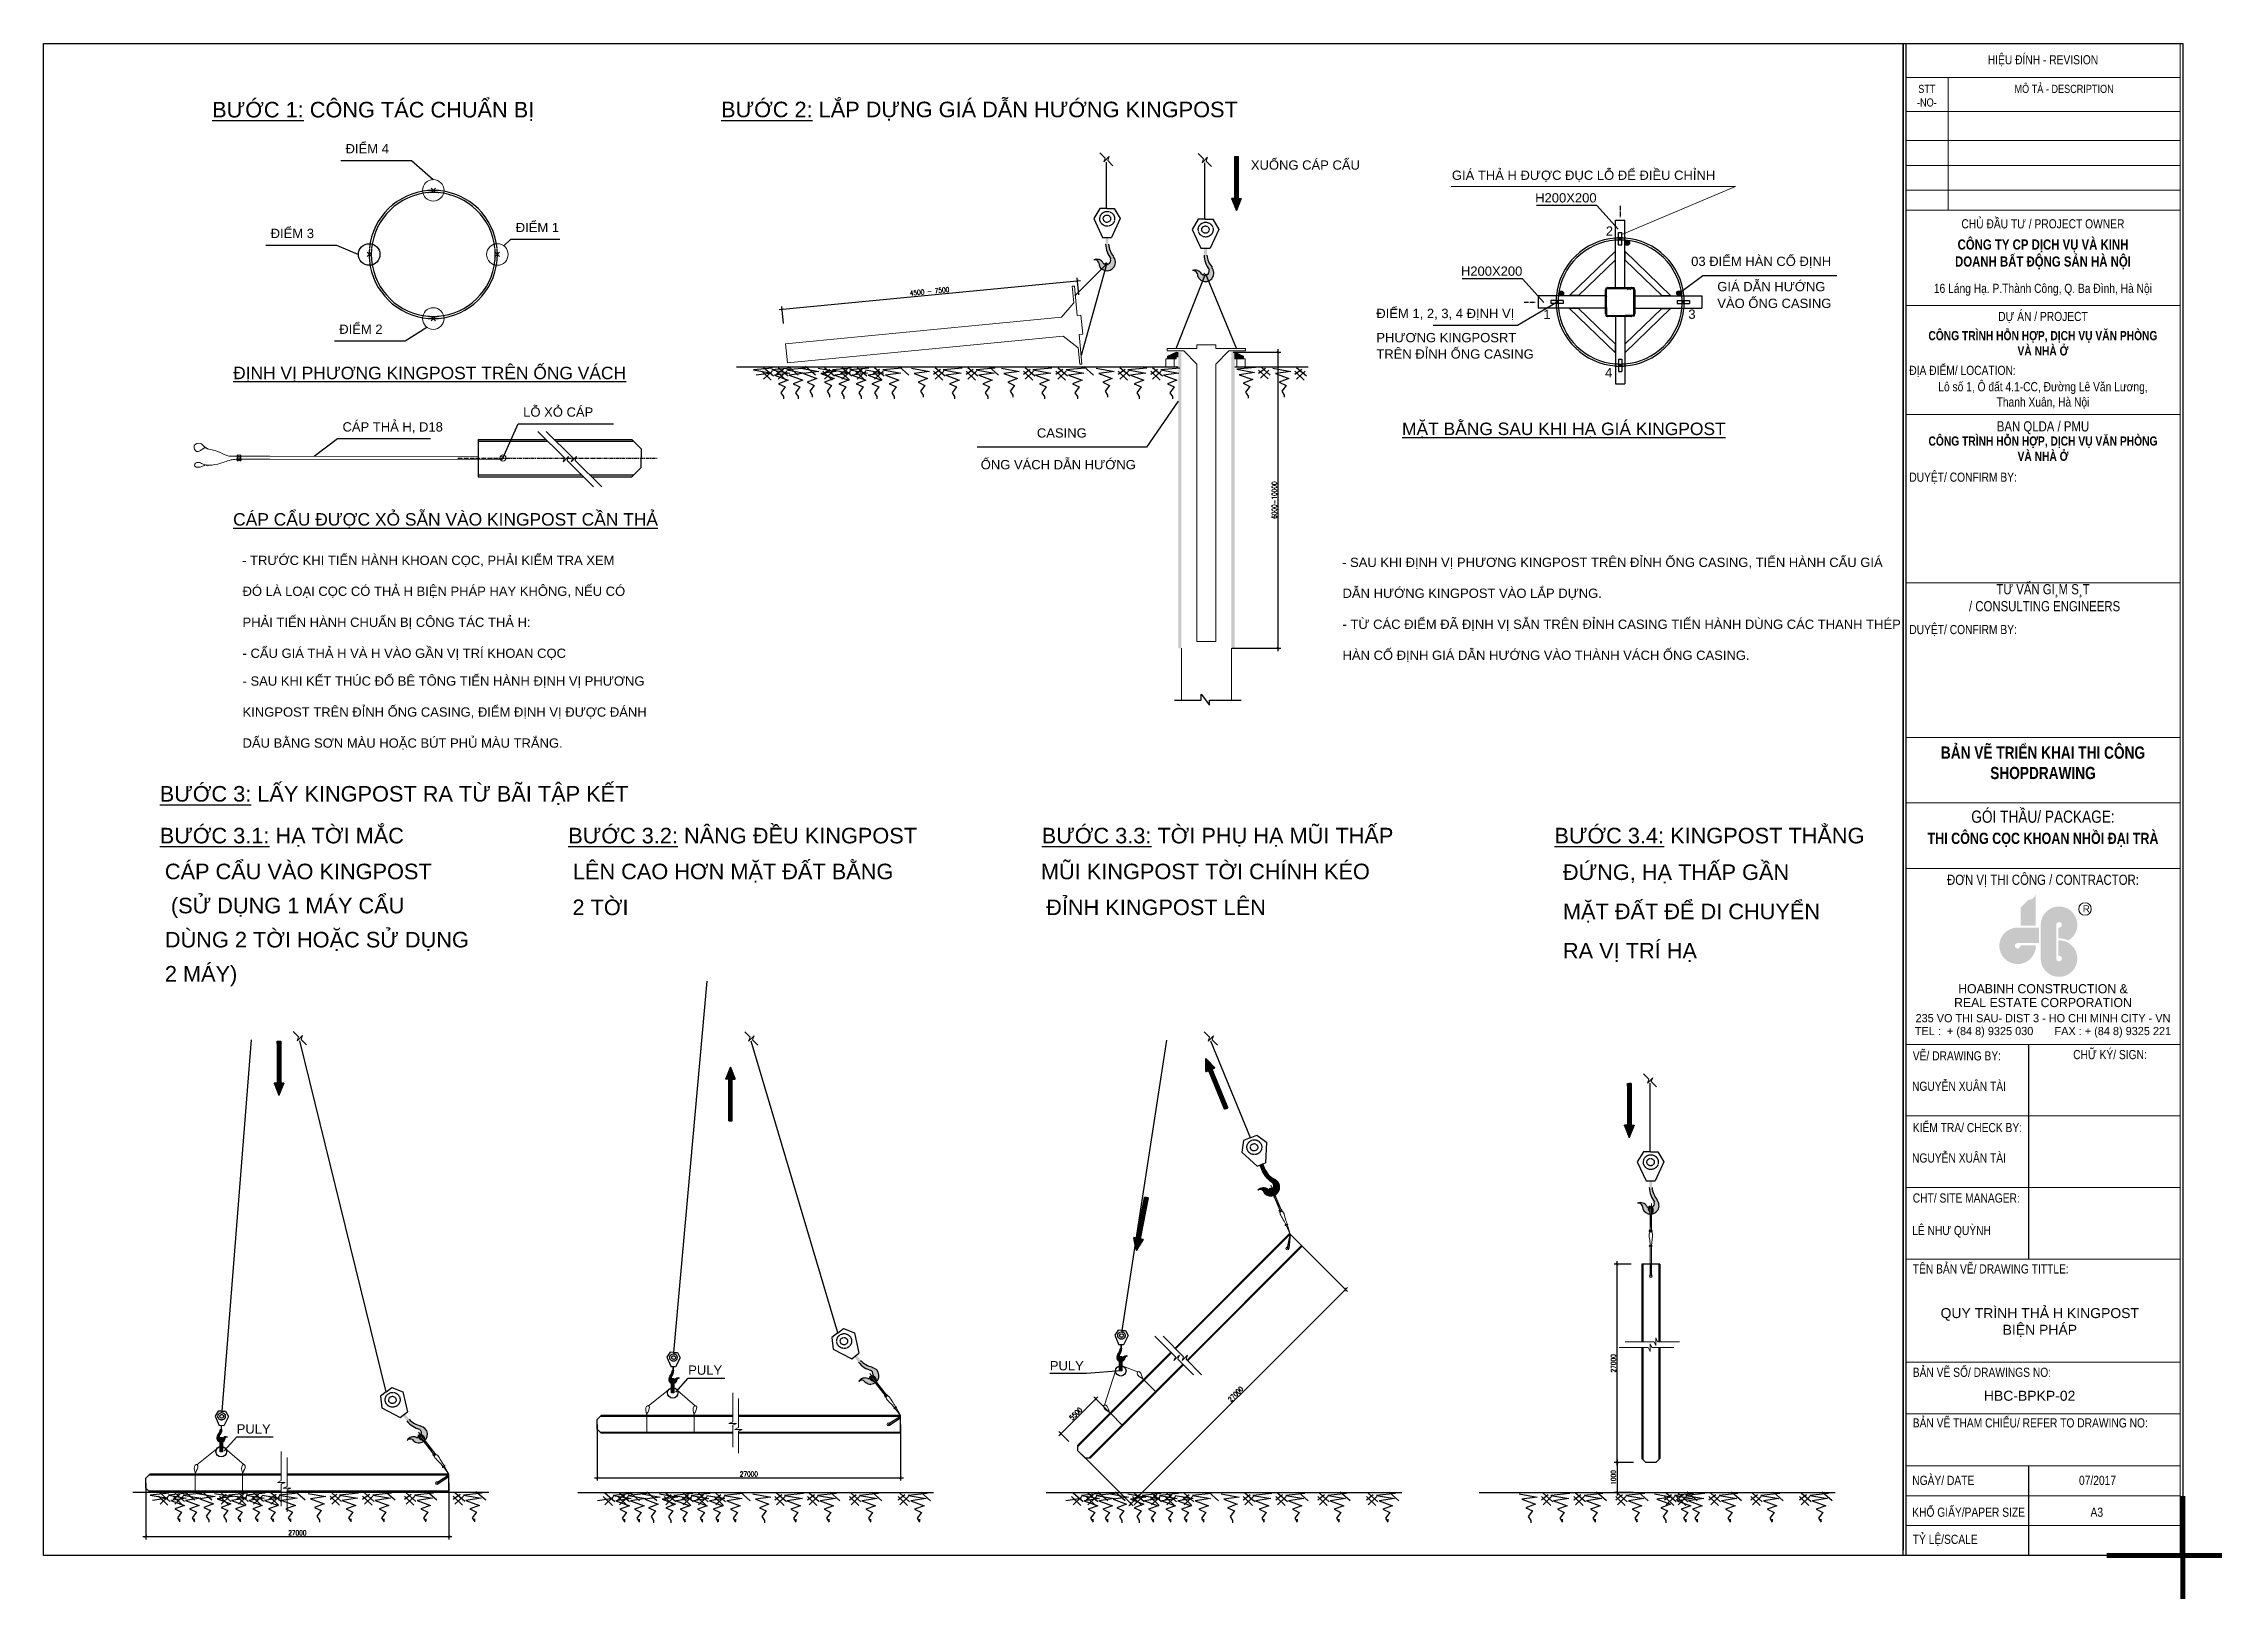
# Model space of a CAD drawing. Header units: millimetres. Extents: x -346728 to 1320345, y -537202 to -385966.
# Drawn here: x 1169353 to 1241351, y -456804 to -405371 of the extents above; entities that cross this region are included whole.
import ezdxf
from ezdxf.enums import TextEntityAlignment as Align

# ---------------------------------------------------------------- set-up
doc = ezdxf.new("R2010")
doc.units = ezdxf.units.MM
doc.header["$LTSCALE"] = 100
for name, pattern in [('CENTER', [2, 1.25, -0.25, 0.25, -0.25]), ('DASHED2', [0.375, 0.25, -0.125]), ('HIDDEN', [9.525, 6.35, -3.175])]:
    doc.linetypes.add(name, pattern=pattern)
for name, color, linetype in [('05', 1, 'Continuous'), ('8', 8, 'CENTER'), ('9', 9, 'Continuous'), ('A-TEXT', 7, 'Continuous'), ('COT-THEP', 1, 'Continuous'), ('DUONG-BAO', 2, 'Continuous'), ('hiden', 8, 'HIDDEN'), ('KHUNGTEN', 7, 'Continuous'), ('NET', 1, 'Continuous'), ('ONGVACH', 5, 'Continuous'), ('TEXT_KUMHO', 4, 'Continuous'), ('X1326_COL_B4$0$CS', 253, 'Continuous')]:
    doc.layers.add(name, color=color, linetype=linetype)
for name, color, linetype, lineweight in [('CHU', 8, 'Continuous', 25), ('Chu text vini xxxxxxxxxxxxxxxxxxxxxxxxxxxxxxxxx', 7, 'Continuous', 15), ('cua', 44, 'Continuous', 13), ('DIM', 5, 'Continuous', 20), ('TEXT ENGLISL', 7, 'Continuous', 15)]:
    doc.layers.add(name, color=color, linetype=linetype, lineweight=lineweight)
doc.styles.add('KT-ND-.SHX', font='Arial_1.ttf', dxfattribs={"width": 0.8})
doc.styles.add('KT-TEXT-ARIAL', font='Arial_1.ttf')
doc.styles.add('romans.shx', font='romans.shx', dxfattribs={"width": 0.75, "bigfont": 'vns.shx'})
doc.styles.add('T1', font='VHARIAL.TTF')
doc.styles.add('UNIVER', font='VUNIVER0.TTF', dxfattribs={"height": 300})
doc.styles.add('VnArialH', font='VHARIAL.TTF')
doc.dimstyles.new('BPTC-120', dxfattribs={"dimscale": 80, "dimtxt": 2, "dimasz": 1, "dimexe": 1.2, "dimexo": 0, "dimgap": 0.5, "dimtad": 1, "dimdec": 0, "dimzin": 0, "dimdsep": 46, "dimtxsty": 'romans.shx', "dimblk": 'ARCHTICK', "dimcen": 0.09, "dimdle": 1.2, "dimclrd": 8, "dimclre": 8, "dimclrt": 3, "dimadec": 0, "dimazin": 0, "dimtfac": 1, "dimtdec": 0, "dimtix": 1, "dimtofl": 0, "dimtmove": 0, "dimatfit": 3, "dimfxl": 1, "dimtolj": 1, "dimtzin": 0, "dimarcsym": 0})

msp = doc.modelspace()

# ---------------------------------------------------------------- texts
at = {"char_height": 329.746, "attachment_point": 5, "style": 'KT-TEXT-ARIAL'}
for s, insert, width in [('\\A1;{\\C7;QUY TRÌNH THẢ H KINGPOST BIỆN PHÁP}', (1235257.4, -447597.2), 7416.785), ('HBC-BPKP-02', (1234920.6, -450017.1), 8819.543)]:
    msp.add_mtext(s, dxfattribs=dict(at, insert=insert, width=width))
at = {"layer": 'A-TEXT', "color": 2, "style": 'VnArialH'}
for s, height, p in [('§iÓm 4', 307.1, (1179321.7, -408993.9, 881.1)), ('Xuèng c¸p cÈu', 307.098, (1209210.8, -409534.7, 0)), ('Gi¸ th¶ H ®\xadîc ®ôc lç ®Ó ®iÒu chØnh', 307.098, (1215847.2, -409870.7, 881.1)), ('h200x200', 307.1, (1218596.8, -410616.6, 932.3)), ('§iÓm 3', 307.1, (1176849.4, -411791.6, 881.1)), ('§iÓm 1', 307.1, (1184940.3, -411596.1, 881.1)), ('2', 307.1, (1220928.6, -411715.3, 932.3)), ('03 ®iÓm hµn cè ®Þnh', 307.098, (1223746.7, -412713.2, 983.5)), ('h200x200', 307.1, (1216145, -413037.2, 932.3)), ('gi¸ dÉn h\xadíng', 307.098, (1224609.4, -413547.8, 983.5)), ('vµo èng casing', 307.098, (1224609.4, -414100.4, 983.5)), ('§iÓm 2', 307.1, (1179113.4, -414954.8, 881.1)), ('®iÓm 1, 2, 3, 4 ®Þnh vÞ', 307.098, (1213353.5, -414434.2, 932.3)), ('1', 307.1, (1218866.3, -414465.3, 932.3)), ('3', 307.1, (1223653.5, -414458.6, 932.3)), ('trªn ®Ønh èng casing', 307.098, (1213353.5, -415773.2, 932.3)), ('ph\xad¬ng kingposrt', 307.098, (1213353.5, -415231.2, 932.3)), ('4', 307.1, (1220902.6, -416391.3, 932.3)), ('Lç xá c¸p', 307.1, (1185185.8, -417690.1, 881.1)), ('C¸p th¶ H, d18', 307.098, (1179220.7, -418179.1, 881.1)), ('Casing', 307.1, (1202145.4, -418379.8, 0)), ('èng v¸ch dÉn h\xadíng', 307.098, (1200292.4, -419426.1, 0)), ('- Tr\xadíc khi tiÕn hµnh khoan cäc, ph¶i kiÓm tra xem ', 307.098, (1175907, -422585.6, 881.1)), ('- sau khi ®Þnh vÞ ph\xad¬ng kingpost trªn ®Ønh èng casing, tiÕn hµnh cÈu gi¸', 307.098, (1212223.2, -422651.6, 881.1)), ('®ã lµ lo¹i cäc cã th¶ H biÖn ph¸p hay kh«ng, nÕu cã ', 307.098, (1175920.6, -423606.1, 881.1)), ('dÉn h\xadíng kingpost vµo l¾p dùng.', 307.098, (1212236.8, -423672, 881.1)), ('ph¶i tiÕn hµnh chuÈn bÞ c«ng t¸c th¶ H:', 307.098, (1175920.6, -424629.8, 881.1)), ('- Tõ c¸c ®iÓm ®· ®Þnh vÞ s½n trªn ®Ønh casing tiÕn hµnh dïng c¸c thanh thÐp', 307.098, (1212236.8, -424695.7, 881.1)), ('- CÈu gi¸ th¶ H vµ H vµo gÇn vÞ trÝ khoan cäc', 307.098, (1175920.6, -425653.4, 881.1)), ('hµn cè ®Þnh gi¸ dÉn h\xadíng vµo thµnh v¸ch èng casing.', 307.098, (1212236.8, -425719.4, 881.1)), ('- sau khi kÕt thóc ®æ bª t«ng tiÕn hµnh ®Þnh vÞ ph\xad¬ng', 307.098, (1175920.6, -426571.1, 881.1)), ('kingpost trªn ®Ønh èng casing, ®iÓm ®Þnh vÞ ®\xadîc ®¸nh', 307.098, (1175920.6, -427594.8, 881.1)), ('dÊu b»ng s¬n mµu hoÆc bót phñ mµu tr¾ng.', 307.098, (1175920.6, -428618.5, 881.1)), ('puly', 307.1, (1190633.9, -449321.6, 881.1)), ('puly', 307.1, (1202572.7, -449176.7, 881.1)), ('puly', 307.1, (1175727.7, -451262.4, 1762.3))]:
    msp.add_text(s, height=height, dxfattribs=at).set_placement(p)
at = {"layer": 'CHU', "style": 'T1'}
for s, height, p in [('%%Ub\xadíc 1:%%U c«ng t¸c chuÈn bÞ', 513.603, (1174917.3, -407808.7, 1762.3)), ('%%Ub\xadíc 2:%%U l¾p dùng gi¸ dÉn h\xadíng kingpost ', 513.603, (1191718.8, -407802.5, 881.1)), ('%%U®Þnh vÞ ph\xad¬ng kingpost trªn èng v¸ch', 410.882, (1175609.6, -416450.5, 881.1)), ('%%UmÆt b»ng sau khi h¹ gi¸ kingpost', 410.882, (1214202, -418295.6, 881.1)), ('%%Uc¸p cÈu ®\xadîc xá s½n vµo kingpost cÇn th¶', 410.882, (1175609.6, -421284.4, 881.1)), ('%%Ub\xadíc 3:%%U lÊy kingpost ra tõ b·i tËp kÕt', 513.603, (1173186.2, -430397.2, 881.1)), ('%%Ub\xadíc 3.1:%%U h¹ têi m¾c ', 513.603, (1173186.2, -431777.2, 881.1)), ('%%Ub\xadíc 3.2:%%U N©ng ®Òu kingpost', 513.603, (1186674.8, -431777.2, 881.1)), ('%%Ub\xadíc 3.3:%%U têi phô h¹ mòi thÊp', 513.603, (1202305.5, -431777.2, 881.1)), ('%%Ub\xadíc 3.4:%%U kingpost th¼ng', 513.603, (1219231.3, -431777.2, 881.1)), ('c¸p cÈu vµo kingpost', 513.603, (1173355.4, -432961, 881.1)), ('lªn cao h¬n mÆt ®Êt b»ng ', 513.603, (1186825.6, -432961, 881.1)), ('mòi kingpost têi chÝnh kÐo', 513.603, (1202279, -432961, 881.1)), ('®øng, h¹ thÊp gÇn ', 513.603, (1219512.9, -432985, 881.1)), (' (sö dông 1 m¸y cÈu ', 513.603, (1173355.4, -434086.8, 881.1)), ('2 têi', 513.6, (1186812, -434144.7, 881.1)), (' ®Ønh kingpost lªn', 513.603, (1202252.6, -434144.7, 881.1)), ('mÆt ®Êt ®Ó di chuyÓn ', 513.603, (1219512.9, -434280.9, 881.1)), ('dïng 2 têi hoÆc sö dông', 513.603, (1173355.4, -435212.6, 881.1)), ('ra vÞ trÝ h¹', 513.603, (1219512.9, -435576.7, 881.1)), ('2 m¸y)', 513.6, (1173355.4, -436338.4, 881.1))]:
    msp.add_text(s, height=height, dxfattribs=at).set_placement(p)

# ---------------------------------------------------------------- blocks, each defined once
blk = doc.blocks.new('jdhssdhhgsg')
at = {"layer": 'cua'}
for p, q in [((1275082, -387598), (1275223, -387457)), ((1275223, -387598), (1275082, -387457))]:
    blk.add_line(p, q, dxfattribs=at)
blk = doc.blocks.new('bakjbfahfak')
at = {"layer": 'hiden'}
for radius, start, end in [(2067, 85.00873, 95.01226), (2000, 84.84057, 95.18113), (2067, 174.98774, 184.99127), (2000, 174.81887, 185.15943), (2000, 354.84057, 5.18113), (2067, 355.00873, 5.01226), (2000, 264.81887, 275.15943), (2067, 264.98774, 274.99127)]:
    blk.add_arc((1286978, -390533), radius, start, end, dxfattribs=at)
at = {"layer": 'ONGVACH', "color": 7}
for radius, start, end in [(2067, 94.16115, 174.448), (2000, 94.30122, 174.26083), (2067, 185.552, 265.83885), (2000, 185.73917, 265.69878), (2000, 274.30122, 354.26083), (2067, 274.16115, 354.448)]:
    blk.add_arc((1286978, -390533), radius, start, end, dxfattribs=at)
blk = doc.blocks.new('gsngskngksngsk')
at = {"layer": 'ONGVACH', "color": 7}
for radius, start, end in [(2067, 5.552, 85.83885), (2000, 5.73917, 85.69878)]:
    blk.add_arc((1286978, -390533), radius, start, end, dxfattribs=at)
at = {"layer": 'cua'}
blk.add_blockref('bakjbfahfak', (0, 0), dxfattribs=at)
blk = doc.blocks.new('sgsgsg')
at = {"layer": 'cua'}
blk.add_hatch(color=256, dxfattribs=at).paths.add_polyline_path([(1285636, -390323), (1285348, -390323), (1285338, -390333), (1285626, -390333)])
at = {"layer": 'COT-THEP', "color": 10}
blk.add_line((1285636, -390323), (1285348, -390323), dxfattribs=at)
blk = doc.blocks.new('gsgs sg')
at = {"layer": 'cua'}
blk.add_hatch(color=256, dxfattribs=at).paths.add_polyline_path([(1286828, -388893), (1286818, -388903), (1286818, -389181), (1286828, -389171)])
blk.add_line((1286818, -388903), (1286818, -389181), dxfattribs=at)
blk = doc.blocks.new('_ArchTick')
at = {"color": 0, "linetype": 'ByBlock', "const_width": 0.15}
blk.add_lwpolyline([(-0.5, -0.5), (0.5, 0.5)], dxfattribs=at)
blk = doc.blocks.new('*D698')
at = {"layer": 'DEFPOINTS', "color": 0, "linetype": 'ByBlock', "ltscale": 8, "transparency": 16777216}
for p in [(1203488, -413197), (1203534, -413671), (1193783, -414617)]:
    blk.add_point(p, dxfattribs=at)
at = {"layer": 'X1326_COL_B4$0$CS', "color": 8, "linetype": 'ByBlock', "lineweight": -2, "ltscale": 8, "transparency": 16777216}
for p, q in [((1193642, -414152), (1203583, -413187)), ((1203534, -413671), (1203478, -413101)), ((1193783, -414617), (1193728, -414047))]:
    blk.add_line(p, q, dxfattribs=at)
at = {"layer": 'X1326_COL_B4$0$CS', "color": 8, "linetype": 'ByBlock', "lineweight": -2, "ltscale": 8, "transparency": 16777216, "xscale": 80, "yscale": 80, "zscale": 80}
for p, rotation in [((1203488, -413197), 5.541756770077524), ((1193737, -414143), 185.5417567700775)]:
    blk.add_blockref('_ArchTick', p, dxfattribs=dict(at, rotation=rotation))
at = {"layer": 'X1326_COL_B4$0$CS', "color": 3, "linetype": 'ByBlock', "ltscale": 8, "transparency": 16777216, "insert": (1198601, -413550), "char_height": 160, "attachment_point": 5, "rotation": 5.54176, "style": 'romans.shx'}
blk.add_mtext('\\A1;4500 - 7500', dxfattribs=at)
blk = doc.blocks.new('*D699')
at = {"layer": 'DEFPOINTS', "color": 0, "linetype": 'ByBlock', "ltscale": 8, "transparency": 16777216}
for p in [(1208624, -415558, 0), (1208596, -425332, 0), (1210106, -425332)]:
    blk.add_point(p, dxfattribs=at)
at = {"layer": 'X1326_COL_B4$0$CS', "color": 8, "linetype": 'ByBlock', "lineweight": -2, "ltscale": 8, "transparency": 16777216}
for p, q in [((1208624, -415558), (1210202, -415558)), ((1210106, -415462), (1210106, -425428)), ((1208596, -425332), (1210202, -425332))]:
    blk.add_line(p, q, dxfattribs=at)
at = {"layer": 'X1326_COL_B4$0$CS', "color": 8, "linetype": 'ByBlock', "lineweight": -2, "ltscale": 8, "transparency": 16777216, "xscale": 80, "yscale": 80, "zscale": 80}
for p, rotation in [((1210106, -415558), 90), ((1210106, -425332), 270)]:
    blk.add_blockref('_ArchTick', p, dxfattribs=dict(at, rotation=rotation))
at = {"layer": 'X1326_COL_B4$0$CS', "color": 3, "linetype": 'ByBlock', "ltscale": 8, "transparency": 16777216, "insert": (1209986, -420445), "char_height": 160, "attachment_point": 5, "rotation": 90, "style": 'romans.shx'}
blk.add_mtext('\\A1;6000-10000', dxfattribs=at)
blk = doc.blocks.new('LOGO_HB')
at = {"layer": 'TEXT ENGLISL'}
h = blk.add_hatch(color=142, dxfattribs=at)
h.paths.add_polyline_path([(-211, 540), (-319, 432), (-103, 410)])
h.paths.add_polyline_path([(-103, 648, -0.414208), (-211, 540), (-103, 410)])
h.paths.add_polyline_path([(-103, 410), (-319, 432), (-319, 172), (-103, 172)])
for points in [[(192, 183, -2.79063), (224, 144), (224, -12, -0.125559), (365, -44, 1.726912), (-31, 183), (-31, -303, 2.465752), (224, -40), (224, -263, -2.79063), (192, -303)], [(-57, 143), (-364, 143, 2.465942), (-102, -112), (-325, -112, -2.792193), (-364, -80), (-57, -80)]]:
    blk.add_hatch(color=142, dxfattribs=at).paths.add_polyline_path(points)
at = {"layer": 'TEXT ENGLISL', "color": 142}
blk.add_circle((606, 410), 90.1, dxfattribs=at)
at = {"layer": 'TEXT ENGLISL', "color": 142, "insert": (573, 463), "char_height": 101.53, "width": 285.41, "attachment_point": 1}
blk.add_mtext('{\\fVNI-Helve|b0|i0|c0|p2;R}', dxfattribs=at)
blk = doc.blocks.new('LVL-KHUNGTEN')
at = {"color": 1}
blk.add_line((111604, 41093), (111604, 62), dxfattribs=at)
blk.add_lwpolyline([(61073, 41093), (119124, 41093), (119124, 62), (61073, 62)], close=True)
blk.add_lwpolyline([(111534, 41093), (119124, 41093), (119124, 62), (111534, 62)], close=True, dxfattribs=at)
for points in [[(114939, 13934), (114939, 8106)], [(114937, 2499), (114937, 62)]]:
    blk.add_lwpolyline(points)
at = {"layer": 'DEFPOINTS'}
for p, q in [((61073, 41093), (119124, 41093)), ((61073, 62), (61073, 41093)), ((119124, 41093), (119124, 62)), ((119124, 62), (61073, 62))]:
    blk.add_line(p, q, dxfattribs=at)
at = {"layer": 'DEFPOINTS', "color": 3, "const_width": 134}
for points in [[(119124, 1682), (119124, 62), (117056, 62)], [(120185, 62), (119124, 62), (119124, -1115)]]:
    blk.add_lwpolyline(points, dxfattribs=at)
at = {"layer": 'DIM', "color": 1}
blk.add_line((119051, 41093), (119051, 62), dxfattribs=at)
at = {"layer": 'DIM'}
for p, q in [((111604, 40173), (119051, 40173)), ((112753, 40173), (112753, 36577)), ((111604, 39246), (119051, 39246)), ((111604, 38460), (119051, 38460)), ((111604, 37789), (119051, 37789)), ((111604, 37118), (119051, 37118)), ((111604, 36573), (119051, 36573)), ((111604, 33988), (119051, 33988)), ((111604, 31031), (119051, 31031)), ((111604, 26462), (119051, 26462)), ((111604, 22265), (119051, 22265)), ((111604, 20485), (119051, 20485)), ((111604, 18706), (119051, 18706)), ((111604, 13934), (119051, 13934)), ((111604, 11991), (119051, 11991)), ((111604, 10049), (119051, 10049)), ((111604, 8106), (119051, 8106)), ((111604, 5310), (119051, 5310)), ((111604, 3905), (119051, 3905)), ((111604, 2499), (119051, 2499)), ((111604, 1687), (119051, 1687)), ((111604, 874), (119051, 874))]:
    blk.add_line(p, q, dxfattribs=at)
at = {"layer": 'KHUNGTEN', "color": 9}
blk.add_line((119120, 62), (111604, 62), dxfattribs=at)
at = {"layer": 'TEXT_KUMHO', "xscale": 1.886691166340368, "yscale": 1.886691166340368, "zscale": 1.886691166340368, "rotation": 359.9949903384549}
blk.add_blockref('LOGO_HB', (115327, 16834), dxfattribs=at)
at = {"color": 1, "style": 'UNIVER'}
for s, p in [('HOABINH CONSTRUCTION &', (115329, 15444)), ('REAL ESTATE CORPORATION', (115329, 15070))]:
    blk.add_text(s, height=248.79, rotation=359.99499, dxfattribs=at).set_placement(p, align=Align.MIDDLE)
at = {"style": 'UNIVER'}
for s, p in [('TEL :  + (84 8) 9325 030       FAX : + (84 8) 9325 221', (115329, 14269)), ('235 VO THI SAU- DIST 3 - HO CHI MINH CITY - VN', (115329, 14646))]:
    blk.add_text(s, height=221.14, rotation=359.99499, dxfattribs=at).set_placement(p, align=Align.MIDDLE)
at = {"layer": 'Chu text vini xxxxxxxxxxxxxxxxxxxxxxxxxxxxxxxxx', "style": 'KT-ND-.SHX', "width": 0.8}
blk.add_text('HIỆU ĐÍNH - REVISION', height=248.79, rotation=359.99999, dxfattribs=at).set_placement((115329, 40779), align=Align.TOP_CENTER)
for s, height, p in [('ĐỊA ĐIỂM/ LOCATION: ', 248.79, (113184, 32235)), ('DUYỆT/ CONFIRM BY:', 248.79, (113161, 29333)), ('DUYỆT/ CONFIRM BY:', 248.79, (113161, 25198)), ('GÓI THẦU/ PACKAGE:', 331.71, (115329, 20162)), ('ĐƠN VỊ THI CÔNG / CONTRACTOR:', 276.43, (115329, 18408)), ('VẼ/ DRAWING BY:', 248.79, (112993, 13655)), ('CHỮ KÝ/ SIGN:', 248.79, (117148, 13690)), ('NGUYỄN XUÂN TÀI', 248.79, (113050, 12833)), ('KIỂM TRA/ CHECK BY:', 248.79, (113279, 11712)), ('NGUYỄN XUÂN TÀI', 248.79, (113050, 10887)), ('CHT/ SITE MANAGER:', 248.79, (113247, 9770)), ('LÊ NHƯ QUỲNH', 248.79, (112848, 8883))]:
    blk.add_text(s, height=height, rotation=359.99999, dxfattribs=at).set_placement(p, align=Align.MIDDLE)
for s, height, p in [('TÊN BẢN VẼ/ DRAWING TITTLE: ', 248.79, (111795, 7716)), ('BẢN VẼ SỐ/ DRAWINGS NO:', 248.79, (111795, 4911)), ('BẢN VẼ THAM CHIẾU/ REFER TO DRAWING NO:', 248.79, (111795, 3538)), ('NGÀY/ DATE', 248.8, (111781, 1978)), ('07/2017', 248.8, (116306, 1978)), ('KHỔ GIẤY/PAPER SIZE', 248.79, (111781, 1114)), ('A3', 248.8, (116619, 1114)), ('TỶ LỆ/SCALE', 248.79, (111795, 378))]:
    blk.add_text(s, height=height, rotation=359.99999, dxfattribs=at).set_placement(p)
at = {"layer": 'Chu text vini xxxxxxxxxxxxxxxxxxxxxxxxxxxxxxxxx', "attachment_point": 2, "rotation": 359.99999, "style": 'KT-ND-.SHX'}
for s, insert, char_height, width in [('STT\\P-NO-', (112178, 39975), 221.1, 716.18), ('MÔ TẢ - DESCRIPTION', (115902, 39975), 221.14, 4919.11), ('CHỦ ĐẦU TƯ / PROJECT OWNER', (115327, 36327), 248.79, 7447.08), ('{\\C7;16 Láng Hạ. P.Thành Công, Q. Ba Đình, Hà Nội}', (115327, 34575), 248.79, 6486.32), ('DỰ ÁN / PROJECT', (115329, 33813), 248.79, 7447.08), ('{\\fArial|b1|i0|c0|p34;\\C7;CÔNG TRÌNH HỖN HỢP, DỊCH VỤ VĂN PHÒNG VÀ NHÀ Ở}', (115327, 33293), 248.79, 6534.37), ('{\\C7;Lô số 1, Ô đất 4.1-CC, Đường Lê Văn Lương, Thanh Xuân, Hà Nội}', (115329, 31906), 248.79, 6486.32), ('BAN QLDA / PMU', (115329, 30844), 276.43, 5549.75), ('{\\fArial|b1|i0|c163|p34;\\C7;CÔNG TRÌNH HỖN HỢP, DỊCH VỤ VĂN PHÒNG VÀ NHÀ Ở}', (115329, 30432), 248.79, 6401.51), ('TƯ VẤN {\\f.VnArialH|b0|i0|c0|p34;GI¸M S¸T\\P }/ CONSULTING ENGINEERS ', (115329, 26425), 276.43, 5549.75), ('{\\fArial|b1|i0|c163|p34;\\C7;BẢN VẼ TRIỂN KHAI THI CÔNG \\PSHOPDRAWING}', (115329, 22018), 331.71, 7644.93), ('{\\fArial|b1|i0|c163|p34;\\C7;THI CÔNG CỌC KHOAN NHỒI \\fArial|b1|i0|c0|p34;ĐẠI TRÀ}', (115329, 19678), 304.07, 7661.07)]:
    blk.add_mtext(s, dxfattribs=dict(at, insert=insert, char_height=char_height, width=width))
at = {"layer": 'Chu text vini xxxxxxxxxxxxxxxxxxxxxxxxxxxxxxxxx', "color": 2, "insert": (115329, 35779), "char_height": 276.43, "width": 4966.1, "attachment_point": 2, "rotation": 359.99999, "style": 'KT-ND-.SHX'}
blk.add_mtext('{\\fArial|b1|i0|c163|p34;\\C7;CÔNG TY CP DỊCH VỤ VÀ KINH DOANH BẤT ĐỘNG SẢN HÀ NỘI}', dxfattribs=at)
blk = doc.blocks.new('*D720')
at = {"layer": 'DEFPOINTS', "color": 0, "linetype": 'ByBlock', "ltscale": 8, "transparency": 16777216}
for p in [(1172725, -452900, -881), (1182735, -452900, -881), (1182735, -454661)]:
    blk.add_point(p, dxfattribs=at)
at = {"layer": 'X1326_COL_B4$0$CS', "color": 8, "linetype": 'ByBlock', "lineweight": -2, "ltscale": 8, "transparency": 16777216}
for p, q in [((1172725, -452900), (1172725, -454757)), ((1182735, -452900), (1182735, -454757)), ((1172629, -454661), (1182831, -454661))]:
    blk.add_line(p, q, dxfattribs=at)
at = {"layer": 'X1326_COL_B4$0$CS', "color": 8, "linetype": 'ByBlock', "lineweight": -2, "ltscale": 8, "transparency": 16777216, "xscale": 80, "yscale": 80, "zscale": 80, "rotation": 180}
blk.add_blockref('_ArchTick', (1172725, -454661), dxfattribs=at)
at = {"layer": 'X1326_COL_B4$0$CS', "color": 8, "linetype": 'ByBlock', "lineweight": -2, "ltscale": 8, "transparency": 16777216, "xscale": 80, "yscale": 80, "zscale": 80}
blk.add_blockref('_ArchTick', (1182735, -454661), dxfattribs=at)
at = {"layer": 'X1326_COL_B4$0$CS', "color": 3, "linetype": 'ByBlock', "ltscale": 8, "transparency": 16777216, "insert": (1177730, -454541), "char_height": 160, "attachment_point": 5, "style": 'romans.shx'}
blk.add_mtext('\\A1;27000', dxfattribs=at)
blk = doc.blocks.new('*D721')
at = {"layer": 'DEFPOINTS', "color": 0, "linetype": 'ByBlock', "ltscale": 8, "transparency": 16777216}
for p in [(1187632, -450959, -881), (1197641, -450959, -881), (1197641, -452720)]:
    blk.add_point(p, dxfattribs=at)
at = {"layer": 'X1326_COL_B4$0$CS', "color": 8, "linetype": 'ByBlock', "lineweight": -2, "ltscale": 8, "transparency": 16777216}
for p, q in [((1187632, -450959), (1187632, -452816)), ((1197641, -450959), (1197641, -452816)), ((1187536, -452720), (1197737, -452720))]:
    blk.add_line(p, q, dxfattribs=at)
at = {"layer": 'X1326_COL_B4$0$CS', "color": 8, "linetype": 'ByBlock', "lineweight": -2, "ltscale": 8, "transparency": 16777216, "xscale": 80, "yscale": 80, "zscale": 80, "rotation": 180}
blk.add_blockref('_ArchTick', (1187632, -452720), dxfattribs=at)
at = {"layer": 'X1326_COL_B4$0$CS', "color": 8, "linetype": 'ByBlock', "lineweight": -2, "ltscale": 8, "transparency": 16777216, "xscale": 80, "yscale": 80, "zscale": 80}
blk.add_blockref('_ArchTick', (1197641, -452720), dxfattribs=at)
at = {"layer": 'X1326_COL_B4$0$CS', "color": 3, "linetype": 'ByBlock', "ltscale": 8, "transparency": 16777216, "insert": (1192636, -452600), "char_height": 160, "attachment_point": 5, "style": 'romans.shx'}
blk.add_mtext('\\A1;27000', dxfattribs=at)
blk = doc.blocks.new('*D722')
at = {"layer": 'DEFPOINTS', "color": 0, "linetype": 'ByBlock', "ltscale": 8, "transparency": 16777216}
for p in [(1204091, -450115), (1204583, -450607, -50), (1203198, -451529)]:
    blk.add_point(p, dxfattribs=at)
at = {"layer": 'X1326_COL_B4$0$CS', "color": 8, "linetype": 'ByBlock', "lineweight": -2, "ltscale": 8, "transparency": 16777216}
for p, q in [((1202869, -451336), (1204159, -450047)), ((1204583, -450607), (1204023, -450047)), ((1203198, -451529), (1202869, -451200))]:
    blk.add_line(p, q, dxfattribs=at)
at = {"layer": 'X1326_COL_B4$0$CS', "color": 8, "linetype": 'ByBlock', "lineweight": -2, "ltscale": 8, "transparency": 16777216, "xscale": 80, "yscale": 80, "zscale": 80}
for p, rotation in [((1204091, -450115), 44.99999999977408), ((1202937, -451268), 224.999999999774)]:
    blk.add_blockref('_ArchTick', p, dxfattribs=dict(at, rotation=rotation))
at = {"layer": 'X1326_COL_B4$0$CS', "color": 3, "linetype": 'ByBlock', "ltscale": 8, "transparency": 16777216, "insert": (1203429, -450607), "char_height": 160, "attachment_point": 5, "rotation": 45, "style": 'romans.shx'}
blk.add_mtext('\\A1;5500', dxfattribs=at)
blk = doc.blocks.new('*D723')
at = {"layer": 'DEFPOINTS', "color": 0, "linetype": 'ByBlock', "ltscale": 8, "transparency": 16777216}
for p in [(1210694, -444870, -881), (1212329, -446505), (1203617, -451948, -881)]:
    blk.add_point(p, dxfattribs=at)
at = {"layer": 'X1326_COL_B4$0$CS', "color": 8, "linetype": 'ByBlock', "lineweight": -2, "ltscale": 8, "transparency": 16777216}
for p, q in [((1210694, -444870), (1212397, -446573)), ((1205184, -453651), (1212397, -446438)), ((1203617, -451948), (1205320, -453651))]:
    blk.add_line(p, q, dxfattribs=at)
for p, xscale, yscale, zscale, rotation in [((1212329, -446505), 80, 80, 80, 45.00000000000448), ((1205252, -453583), 80.00000000000001, 80.00000000000001, 80.00000000000001, 225.0000000000045)]:
    blk.add_blockref('_ArchTick', p, dxfattribs=dict(at, xscale=xscale, yscale=yscale, zscale=zscale, rotation=rotation))
at = {"layer": 'X1326_COL_B4$0$CS', "color": 3, "linetype": 'ByBlock', "ltscale": 8, "transparency": 16777216, "insert": (1208706, -449959), "char_height": 160, "attachment_point": 5, "rotation": 45, "style": 'romans.shx'}
blk.add_mtext('\\A1;27000', dxfattribs=at)
blk = doc.blocks.new('*D724')
at = {"layer": 'DEFPOINTS', "color": 0, "linetype": 'ByBlock', "ltscale": 8, "transparency": 16777216}
for p in [(1221848, -452219), (1221301, -453207), (1221835, -453207, -881)]:
    blk.add_point(p, dxfattribs=at)
at = {"layer": 'X1326_COL_B4$0$CS', "color": 8, "linetype": 'ByBlock', "lineweight": -2, "ltscale": 8, "transparency": 16777216}
for p, q in [((1221301, -452123), (1221301, -453303)), ((1221848, -452219), (1221205, -452219)), ((1221835, -453207), (1221205, -453207))]:
    blk.add_line(p, q, dxfattribs=at)
at = {"layer": 'X1326_COL_B4$0$CS', "color": 8, "linetype": 'ByBlock', "lineweight": -2, "ltscale": 8, "transparency": 16777216, "xscale": 80, "yscale": 80, "zscale": 80}
for p, rotation in [((1221301, -452219), 90), ((1221301, -453207), 270)]:
    blk.add_blockref('_ArchTick', p, dxfattribs=dict(at, rotation=rotation))
at = {"layer": 'X1326_COL_B4$0$CS', "color": 3, "linetype": 'ByBlock', "ltscale": 8, "transparency": 16777216, "insert": (1221181, -452713), "char_height": 160, "attachment_point": 5, "rotation": 90, "style": 'romans.shx'}
blk.add_mtext('\\A1;1000', dxfattribs=at)
blk = doc.blocks.new('*D725')
at = {"layer": 'DEFPOINTS', "color": 0, "linetype": 'ByBlock', "ltscale": 8, "transparency": 16777216}
for p in [(1221301, -445671), (1221769, -445671), (1221848, -452219)]:
    blk.add_point(p, dxfattribs=at)
at = {"layer": 'X1326_COL_B4$0$CS', "color": 8, "linetype": 'ByBlock', "lineweight": -2, "ltscale": 8, "transparency": 16777216}
for p, q in [((1221769, -445671), (1221205, -445671)), ((1221301, -452315), (1221301, -445575)), ((1221848, -452219), (1221205, -452219))]:
    blk.add_line(p, q, dxfattribs=at)
at = {"layer": 'X1326_COL_B4$0$CS', "color": 8, "linetype": 'ByBlock', "lineweight": -2, "ltscale": 8, "transparency": 16777216, "xscale": 80, "yscale": 80, "zscale": 80}
for p, rotation in [((1221301, -445671), 90), ((1221301, -452219), 270)]:
    blk.add_blockref('_ArchTick', p, dxfattribs=dict(at, rotation=rotation))
at = {"layer": 'X1326_COL_B4$0$CS', "color": 3, "linetype": 'ByBlock', "ltscale": 8, "transparency": 16777216, "insert": (1221181, -448945), "char_height": 160, "attachment_point": 5, "rotation": 90, "style": 'romans.shx'}
blk.add_mtext('\\A1;27000', dxfattribs=at)

# ---------------------------------------------------------------- dimensions: what is measured, and where the dimension line sits
at = {"layer": 'X1326_COL_B4$0$CS', "linetype": 'ByBlock', "ltscale": 8}
for p1, p2, distance, text, picture, middle in [((1193783.3, -414617.4, 0), (1203533.7, -413671.3, 0), 477, '4500 - 7500', '*D698', (1198600.9, -413550.1, 0)), ((1203616.9, -451947.8, 0), (1210694.3, -444870.4, 0), -2312.4, '27000', '*D723', (1208705.9, -449959.4, 881.1))]:
    dim = msp.add_aligned_dim(p1=p1, p2=p2, distance=distance, text=text, dimstyle='BPTC-120', dxfattribs=at)
    dim.commit()
    dim.dimension.update_dxf_attribs({"geometry": picture, "text_midpoint": middle})
for base, p1, p2, angle, text, picture, middle in [((1210106.4, -425331.8, 0), (1208623.5, -415558.4, 0), (1208595.7, -425331.8, 0), 90, '6000-10000', '*D699', (1209986.4, -420445.1, 0)), ((1204091, -450114.5, 881.1), (1203198.1, -451529, 881.1), (1204583.3, -450606.9, 831.6), 45, '5500', '*D722', (1203429.3, -450606.5, 881.1)), ((1221300.7, -453206.6, 881.1), (1221848.2, -452219.4, 881.1), (1221835.4, -453206.6, 0), 90, '1000', '*D724', (1221180.7, -452713, 881.1))]:
    dim = msp.add_linear_dim(base=base, p1=p1, p2=p2, angle=angle, text=text, dimstyle='BPTC-120', dxfattribs=at)
    dim.commit()
    dim.dimension.update_dxf_attribs({"geometry": picture, "text_midpoint": middle})
dim = msp.add_linear_dim(base=(1221300.7, -445671.1, 881.1), p1=(1221848.2, -452219.4, 881.1), p2=(1221769, -445671.1, 881.1), angle=90, text='27000', dimstyle='BPTC-120', override={"dimtmove": 1}, dxfattribs=at)
dim.commit()
dim.dimension.update_dxf_attribs({"geometry": '*D725', "text_midpoint": (1221180.7, -448945.2, 881.1)})
for base, p1, p2, picture, middle in [((1197640.7, -452720, 881.1), (1187631.7, -450959, 0), (1197640.7, -450959, 0), '*D721', (1192636.2, -452600, 881.1)), ((1182734.5, -454660.8, 1762.3), (1172725.4, -452899.8, 881.1), (1182734.5, -452899.8, 881.1), '*D720', (1177730, -454540.8, 1762.3))]:
    dim = msp.add_linear_dim(base=base, p1=p1, p2=p2, text='27000', dimstyle='BPTC-120', dxfattribs=at)
    dim.commit()
    dim.dimension.update_dxf_attribs({"geometry": picture, "text_midpoint": middle})

# ---------------------------------------------------------------- hatches: boundary and pattern name
h = msp.add_hatch()
h.set_pattern_fill('ANSI37', color=256, scale=1.842586, style=0)
h.set_pattern_definition([(45, (1172057.53935, -473693.8986), (-0.1628631381, 0.1628631381), []), (135, (1172057.53935, -473693.8986), (-0.1628631381, -0.1628631381), [])])
h.paths.add_polyline_path([(1204657.2, -412790.2, 0.4139754), (1204681.1, -412399.3, -0.1675092), (1204509.8, -411992.8), (1204509.8, -411770.5), (1204460.1, -411770.5), (1204415.5, -411770.5), (1204415.5, -411992.8, 0.1669187), (1204591.2, -412475.7, -0.3748597), (1204511.2, -412644.1)])
h.paths.add_polyline_path([(1204511.2, -412644.1, -0.3256233), (1204348.1, -412607.7, 0.3838676), (1204043, -412501, -0.3456423), (1204196.5, -412582.8, 0.6465069), (1204657.2, -412790.2)])
h = msp.add_hatch()
h.set_pattern_fill('ANSI37', color=256, scale=1.842586, style=0)
h.set_pattern_definition([(45, (1175308.2701, -474052.00918), (-0.1628631381, 0.1628631381), []), (135, (1175308.2701, -474052.00918), (-0.1628631381, -0.1628631381), [])])
h.paths.add_polyline_path([(1207908, -413148.3, 0.4139754), (1207931.8, -412757.4, -0.1675092), (1207760.5, -412350.9), (1207760.5, -412128.6), (1207710.8, -412128.6), (1207666.2, -412128.6), (1207666.2, -412350.9, 0.1669187), (1207841.9, -412833.8, -0.3748597), (1207761.9, -413002.2)])
h.paths.add_polyline_path([(1207761.9, -413002.2, -0.3256233), (1207598.9, -412965.8, 0.3838676), (1207293.7, -412859.1, -0.3456423), (1207447.2, -412940.9, 0.6465069), (1207908, -413148.3)])
h = msp.add_hatch()
h.set_pattern_fill('ANSI37', color=256, scale=1.842586, angle=22.617481, style=0)
h.set_pattern_definition([(67.61748085, (1203458.90907, -512003.01327), (-0.2129712236, 0.0877043978), []), (157.61748085, (1203458.90907, -512003.01327), (-0.0877043978, -0.2129712236), [])])
h.paths.add_polyline_path([(1210129.3, -443246.1, 0.4139754), (1210001, -442876.1, -0.1675092), (1209686.5, -442566.7), (1209601.1, -442361.5), (1209555.1, -442380.7), (1209514, -442397.8), (1209599.5, -442603, 0.1669187), (1209947.4, -442981.2, -0.3748597), (1209938.3, -443167.5)])
h.paths.add_polyline_path([(1209938.3, -443167.5, -0.3256233), (1209773.8, -443196.6, 0.3838676), (1209451, -443215.4, -0.3456423), (1209624.2, -443231.9, 0.6465069), (1210129.3, -443246.1)])
h = msp.add_hatch()
h.set_pattern_fill('ANSI37', color=256, scale=1.842586, style=0)
h.set_pattern_definition([(45, (1190006.1463, -504840.53476), (-0.1628631381, 0.1628631381), []), (135, (1190006.1463, -504840.53476), (-0.1628631381, -0.1628631381), [])])
h.paths.add_polyline_path([(1222605.8, -443936.8, 0.4139754), (1222629.7, -443545.9, -0.1675092), (1222458.4, -443139.4), (1222458.4, -442917.1), (1222408.7, -442917.1), (1222364.1, -442917.1), (1222364.1, -443139.4, 0.1669187), (1222539.8, -443622.3, -0.3748597), (1222459.8, -443790.8)])
h.paths.add_polyline_path([(1222459.8, -443790.8, -0.3256233), (1222296.7, -443754.4, 0.3838676), (1221991.6, -443647.6, -0.3456423), (1222145.1, -443729.4, 0.6465069), (1222605.8, -443936.8)])
h = msp.add_hatch()
h.set_pattern_fill('ANSI37', color=256, scale=0.921293, angle=73.303866, style=0)
h.set_pattern_definition([(133.15054594, (1220124.84618, -479802.59163), (0.0840172277, 0.07876107112), []), (43.15054594, (1220124.84618, -479802.59163), (0.07876107112, -0.0840172277), [])])
h.paths.add_polyline_path([(1204816.3, -448840.5, -0.4139754), (1204810.7, -448644.8, 0.1675092), (1204902.8, -448444.4), (1204906.4, -448333.3), (1204931.3, -448334.1), (1204953.5, -448334.9), (1204950, -448445.9, -0.1669187), (1204854.3, -448684.4, 0.3748597), (1204891.6, -448769.9)])
h.paths.add_polyline_path([(1204891.6, -448769.9, 0.3256233), (1204973.7, -448754.4, -0.3838676), (1205127.9, -448705.9, 0.3456423), (1205049.9, -448744.3, -0.6465069), (1204816.3, -448840.5)])
h = msp.add_hatch()
h.set_pattern_fill('ANSI37', color=256, scale=0.921293, angle=73.303866, style=0)
h.set_pattern_definition([(133.15054594, (1205334.58483, -480529.75136), (0.0840172277, 0.07876107112), []), (43.15054594, (1205334.58483, -480529.75136), (0.07876107112, -0.0840172277), [])])
h.paths.add_polyline_path([(1190026, -449567.7, -0.4139754), (1190020.4, -449372, 0.1675092), (1190112.6, -449171.6), (1190116.1, -449060.5), (1190141, -449061.3), (1190163.3, -449062), (1190159.7, -449173.1, -0.1669187), (1190064.1, -449411.6, 0.3748597), (1190101.4, -449497.1)])
h.paths.add_polyline_path([(1190101.4, -449497.1, 0.3256233), (1190183.4, -449481.5, -0.3838676), (1190337.7, -449433.1, 0.3456423), (1190259.6, -449471.5, -0.6465069), (1190026, -449567.7)])
h = msp.add_hatch()
h.set_pattern_fill('ANSI37', color=256, scale=1.842586, angle=37.57666, style=0)
h.set_pattern_definition([(82.57665993, (1208234.25076, -517537.28544), (-0.2283928305, 0.02975766234), []), (172.57665993, (1208234.25076, -517537.28544), (-0.02975766234, -0.2283928305), [])])
h.paths.add_polyline_path([(1196930.3, -449388.7, 0.4139754), (1196710.8, -449064.4, -0.1675092), (1196327.2, -448846.7), (1196191.6, -448670.5), (1196152.2, -448700.8), (1196116.9, -448728), (1196252.4, -448904.2, 0.1669187), (1196686.2, -449179.8, -0.3748597), (1196725.5, -449362.1)])
h.paths.add_polyline_path([(1196725.5, -449362.1, -0.3256233), (1196574.1, -449432.6, 0.3838676), (1196267.1, -449534.1, -0.3456423), (1196438.7, -449505.3, 0.6465069), (1196930.3, -449388.7)])
h = msp.add_hatch()
h.set_pattern_fill('ANSI37', color=256, scale=1.842586, angle=37.57666, style=0)
h.set_pattern_definition([(82.57665993, (1193328.0314, -519478.0784), (-0.2283928305, 0.02975766234), []), (172.57665993, (1193328.0314, -519478.0784), (-0.02975766234, -0.2283928305), [])])
h.paths.add_polyline_path([(1182024.1, -451329.5, 0.4139754), (1181804.6, -451005.2, -0.1675092), (1181421, -450787.5), (1181285.4, -450611.3), (1181246, -450641.6), (1181210.6, -450668.8), (1181346.2, -450845, 0.1669187), (1181780, -451120.5, -0.3748597), (1181819.3, -451302.9)])
h.paths.add_polyline_path([(1181819.3, -451302.9, -0.3256233), (1181667.8, -451373.4, 0.3838676), (1181360.9, -451474.9, -0.3456423), (1181532.5, -451446.1, 0.6465069), (1182024.1, -451329.5)])
h = msp.add_hatch()
h.set_pattern_fill('ANSI37', color=256, scale=0.921293, angle=73.303866, style=0)
h.set_pattern_definition([(133.15054594, (1190415.63141, -482470.54432), (0.0840172277, 0.07876107112), []), (43.15054594, (1190415.63141, -482470.54432), (0.07876107112, -0.0840172277), [])])
h.paths.add_polyline_path([(1175107.1, -451508.5, -0.4139754), (1175101.5, -451312.8, 0.1675092), (1175193.6, -451112.4), (1175197.2, -451001.3), (1175222.1, -451002.1), (1175244.3, -451002.8), (1175240.7, -451113.9, -0.1669187), (1175145.1, -451352.4, 0.3748597), (1175182.4, -451437.9)])
h.paths.add_polyline_path([(1175182.4, -451437.9, 0.3256233), (1175264.5, -451422.3, -0.3838676), (1175418.7, -451373.9, 0.3456423), (1175340.7, -451412.3, -0.6465069), (1175107.1, -451508.5)])
at = {"layer": 'COT-THEP'}
h = msp.add_hatch(dxfattribs=at)
h.set_pattern_fill('ANSI37', color=0, scale=5.896275, style=0)
h.set_pattern_definition([(45, (1193851.3854, -440815.75595), (-0.521162042, 0.521162042), []), (135, (1193851.3854, -440815.75595), (-0.521162042, -0.521162042), [])])
h.paths.add_polyline_path([(1208674.6, -410480), (1208574.5, -410480), (1208733.6, -410878.2), (1208892.7, -410480), (1208792.6, -410480), (1208792.6, -409100), (1208674.6, -409100)])
for color, points in [(256, [(1220936.6, -413487, 0.4142136), (1220921.6, -413502), (1220936.6, -413502)]), (256, [(1220998.3, -413422.5, 0.4142136), (1220983.3, -413437.5), (1220998.3, -413437.5)]), (256, [(1221770.4, -413422.5, -0.4142136), (1221785.4, -413437.5), (1221770.4, -413437.5)]), (256, [(1221866.6, -413487, -0.4142136), (1221881.6, -413502), (1221866.6, -413502)]), (256, [(1220936.6, -414311.5, -0.4142136), (1220921.6, -414296.5), (1220936.6, -414296.5)]), (256, [(1220998.3, -414382.5, -0.4142136), (1220983.3, -414367.5), (1220998.3, -414367.5)]), (256, [(1221770.4, -414382.5, 0.4142136), (1221785.4, -414367.5), (1221770.4, -414367.5)]), (256, [(1221866.6, -414311.5, 0.4142136), (1221881.6, -414296.5), (1221866.6, -414296.5)]), (5, [(1206728.5, -415732.3), (1206813.1, -415732.3), (1206813.1, -415558.6), (1206728.5, -415558.6)])]:
    msp.add_hatch(color=color, dxfattribs=at).paths.add_polyline_path(points)
h = msp.add_hatch(dxfattribs=at)
h.set_pattern_fill('ANSI37', color=0, scale=5.896275, style=0)
h.set_pattern_definition([(45, (1162241.4359, -470025.6749), (-0.521162042, 0.521162042), []), (135, (1162241.4359, -470025.6749), (-0.521162042, -0.521162042), [])])
h.paths.add_polyline_path([(1177064.7, -439690), (1176964.5, -439690), (1177123.6, -440088.2), (1177282.7, -439690), (1177182.6, -439690), (1177182.6, -438309.9), (1177064.7, -438309.9)])
h = msp.add_hatch(dxfattribs=at)
h.set_pattern_fill('ANSI37', color=0, scale=5.896275, style=0)
h.set_pattern_definition([(315, (1177147.6552, -409223.3477), (-0.521162042, -0.521162042), []), (225, (1177147.6552, -409223.3477), (-0.521162042, 0.521162042), [])])
h.paths.add_polyline_path([(1191970.9, -439559.1), (1191870.8, -439559.1), (1192029.9, -439160.9), (1192189, -439559.1), (1192088.8, -439559.1), (1192088.8, -440939.1), (1191970.9, -440939.1)])
h = msp.add_hatch(dxfattribs=at)
h.set_pattern_fill('ANSI37', color=0, scale=5.896275, angle=22.323767, style=0)
h.set_pattern_definition([(337.3237666, (1182582.8147, -416841.0227), (-0.28414397, -0.680060256), []), (247.3237666, (1182582.8147, -416841.0227), (-0.680060256, 0.28414397), [])])
h.paths.add_polyline_path([(1207817.8, -439272.7), (1207725.2, -439310.7), (1207721.1, -438881.9), (1208019.5, -439189.9), (1207926.9, -439227.9), (1208451.1, -440504.5), (1208342, -440549.3)])
h = msp.add_hatch(dxfattribs=at)
h.set_pattern_fill('ANSI37', color=0, scale=5.896275, style=0)
h.set_pattern_definition([(45, (1206819.9246, -471420.6748), (-0.521162042, 0.521162042), []), (135, (1206819.9246, -471420.6748), (-0.521162042, -0.521162042), [])])
h.paths.add_polyline_path([(1221643.2, -441085), (1221543, -441085), (1221702.1, -441483.2), (1221861.2, -441085), (1221761.1, -441085), (1221761.1, -439704.9), (1221643.2, -439704.9)])
h = msp.add_hatch(dxfattribs=at)
h.set_pattern_fill('ANSI37', color=0, scale=5.896275, angle=-10.676266, style=0)
h.set_pattern_definition([(34.3237345, (1185258.2887, -471873.59525), (-0.415590282, 0.60869078), []), (124.3237345, (1185258.2887, -471873.59525), (-0.60869078, -0.415590282), [])])
h.paths.add_polyline_path([(1205444.9, -444809.1), (1205346.5, -444790.6), (1205429.1, -445211.4), (1205659.2, -444849.5), (1205560.8, -444831), (1205816.5, -443474.9), (1205700.6, -443453)])
at = {"layer": 'cua'}
for points in [[(1206743.6, -415558.5), (1206743.6, -415780.3), (1206455.5, -415780.3), (1206455.5, -415691.7)], [(1208676.6, -415558.5), (1208676.6, -415780.3), (1208964.7, -415780.3), (1208964.7, -415691.7)]]:
    msp.add_hatch(color=256, dxfattribs=at).paths.add_polyline_path(points)
at = {"layer": 'X1326_COL_B4$0$CS', "linetype": 'ByBlock', "ltscale": 8}
h = msp.add_hatch(color=1, dxfattribs=at)
edge = h.paths.add_edge_path()
edge.add_arc((1221401.6, -411820.7), 34.4, -90, 270)
h = msp.add_hatch(color=256, dxfattribs=at)
edge = h.paths.add_edge_path()
edge.add_arc((1221633.7, -411948.2), 78.5, 0, 360)
h = msp.add_hatch(color=1, dxfattribs=at)
edge = h.paths.add_edge_path()
edge.add_arc((1219319.9, -413902.5), 34.4, 0, 360)
h = msp.add_hatch(color=256, dxfattribs=at)
edge = h.paths.add_edge_path()
edge.add_arc((1219458.8, -413619.2), 78.5, 0, 360)
h = msp.add_hatch(color=256, dxfattribs=at)
edge = h.paths.add_edge_path()
edge.add_arc((1223350, -413614.8), 78.5, 0, 360)
h = msp.add_hatch(color=1, dxfattribs=at)
edge = h.paths.add_edge_path()
edge.add_arc((1223483.3, -413902.5), 34.4, 180, 540)
h = msp.add_hatch(color=1, dxfattribs=at)
edge = h.paths.add_edge_path()
edge.add_arc((1221401.6, -415984.2), 34.4, 90, 450)
for points in [[(1204872.5, -448715), (1204952.8, -448715), (1204952.8, -449188.1), (1204872.5, -449188.1)], [(1190082.2, -449442.1), (1190162.5, -449442.1), (1190162.5, -449915.2), (1190082.2, -449915.2)], [(1175176, -451388.3), (1175256.3, -451388.3), (1175256.3, -451861.4), (1175176, -451861.4)]]:
    msp.add_hatch(color=1, dxfattribs=at).paths.add_polyline_path(points)

# ---------------------------------------------------------------- linework, layer by layer
at = {"color": 7}
for p, q in [((1208674.6, -409100, 0), (1208674.6, -410480, 0)), ((1208674.6, -409100, 0), (1208792.6, -409100, 0)), ((1208792.6, -409100, 0), (1208792.6, -410480, 0)), ((1208574.5, -410480, 0), (1208733.6, -410878.2, 0)), ((1208674.6, -410480, 0), (1208574.5, -410480, 0)), ((1208892.7, -410480, 0), (1208733.6, -410878.2, 0)), ((1208792.6, -410480, 0), (1208892.7, -410480, 0)), ((1177064.7, -438309.9, 881.1), (1177064.7, -439690, 881.1)), ((1177064.7, -438309.9, 881.1), (1177182.6, -438309.9, 881.1)), ((1177182.6, -438309.9, 881.1), (1177182.6, -439690, 881.1)), ((1191870.8, -439559.1, 0), (1192029.9, -439160.9, 0)), ((1192189, -439559.1, 0), (1192029.9, -439160.9, 0)), ((1208019.5, -439189.9, 0), (1207721.1, -438881.9, 0)), ((1207725.2, -439310.7, 0), (1207721.1, -438881.9, 0)), ((1207926.9, -439227.9, 0), (1208019.5, -439189.9, 0)), ((1176964.5, -439690, 881.1), (1177123.6, -440088.2, 881.1)), ((1177064.7, -439690, 881.1), (1176964.5, -439690, 881.1)), ((1177282.7, -439690, 881.1), (1177123.6, -440088.2, 881.1)), ((1177182.6, -439690, 881.1), (1177282.7, -439690, 881.1)), ((1191970.9, -439559.1, 0), (1191870.8, -439559.1, 0)), ((1191970.9, -440939.1, 0), (1191970.9, -439559.1, 0)), ((1192088.8, -440939.1, 0), (1192088.8, -439559.1, 0)), ((1192088.8, -439559.1, 0), (1192189, -439559.1, 0)), ((1207817.8, -439272.7, 0), (1207725.2, -439310.7, 0)), ((1208342, -440549.3, 0), (1207817.8, -439272.7, 0)), ((1208451.1, -440504.5, 0), (1207926.9, -439227.9, 0)), ((1221643.2, -439704.9, 0), (1221643.2, -441085, 0)), ((1221643.2, -439704.9, 0), (1221761.1, -439704.9, 0)), ((1221761.1, -439704.9, 0), (1221761.1, -441085, 0)), ((1191970.9, -440939.1, 0), (1192088.8, -440939.1, 0)), ((1221543, -441085, 0), (1221702.1, -441483.2, 0)), ((1221643.2, -441085, 0), (1221543, -441085, 0)), ((1221861.2, -441085, 0), (1221702.1, -441483.2, 0)), ((1221761.1, -441085, 0), (1221861.2, -441085, 0)), ((1205700.6, -443453, 0), (1205444.9, -444809.1, 0)), ((1205816.5, -443474.9, 0), (1205560.8, -444831, 0)), ((1205346.5, -444790.6, 0), (1205429.1, -445211.4, 0)), ((1205444.9, -444809.1, 0), (1205346.5, -444790.6, 0)), ((1205659.2, -444849.5, 0), (1205429.1, -445211.4, 0)), ((1205560.8, -444831, 0), (1205659.2, -444849.5, 0))]:
    msp.add_line(p, q, dxfattribs=at)
at = {"color": 2}
for p, q in [((1204220.6, -410814.6, 0), (1204020.4, -411148.1, 0)), ((1204465.3, -410814.6, 0), (1204220.6, -410814.6, 0)), ((1204454.8, -410814.6, 0), (1204699.5, -410814.6, 0)), ((1204699.5, -410814.6, 0), (1204899.7, -411148.1, 0)), ((1204020.4, -411148.1, 0), (1204309.6, -411770.5, 0)), ((1204899.7, -411148.1, 0), (1204610.5, -411770.5, 0)), ((1207471.4, -411172.7, 0), (1207271.2, -411506.2, 0)), ((1207271.2, -411506.2, 0), (1207560.3, -412128.6, 0)), ((1207716.1, -411172.7, 0), (1207471.4, -411172.7, 0)), ((1207705.5, -411172.7, 0), (1207950.2, -411172.7, 0)), ((1208150.4, -411506.2, 0), (1207861.2, -412128.6, 0)), ((1207950.2, -411172.7, 0), (1208150.4, -411506.2, 0)), ((1208966.5, -441590.4, 0), (1208910, -441975.2, 0)), ((1208910, -441975.2, 0), (1209416.3, -442438.5, 0)), ((1209192.4, -441496.3, 0), (1208966.5, -441590.4, 0)), ((1209182.7, -441500.4, 0), (1209408.5, -441406.3, 0)), ((1209408.5, -441406.3, 0), (1209721.6, -441637.1, 0)), ((1209721.6, -441637.1, 0), (1209694, -442322.8, 0)), ((1222169.2, -441961.3, 0), (1221969.1, -442294.7, 0)), ((1222413.9, -441961.3, 0), (1222169.2, -441961.3, 0)), ((1222403.4, -441961.3, 0), (1222648.1, -441961.3, 0)), ((1222648.1, -441961.3, 0), (1222848.3, -442294.7, 0)), ((1221969.1, -442294.7, 0), (1222258.2, -442917.1, 0)), ((1222848.3, -442294.7, 0), (1222559.1, -442917.1, 0)), ((1195565.1, -447946.5, 0), (1195759.1, -447797.3, 0)), ((1195759.1, -447797.3, 0), (1196121.1, -447939.5, 0)), ((1195573.5, -447940.1, 0), (1195379.6, -448089.3, 0)), ((1195379.6, -448089.3, 0), (1195424.2, -448475.6, 0)), ((1195424.2, -448475.6, 0), (1196033, -448792.6, 0)), ((1196121.1, -447939.5, 0), (1196271.4, -448609.1, 0)), ((1204827, -447852.6, 0), (1204721.6, -448016, 0)), ((1204721.6, -448016, 0), (1204856.1, -448331.7, 0)), ((1204949.3, -447856.5, 0), (1204827, -447852.6, 0)), ((1204944.1, -447856.4, 0), (1205066.3, -447860.3, 0)), ((1205161, -448030.2, 0), (1205006.4, -448336.6, 0)), ((1205066.3, -447860.3, 0), (1205161, -448030.2, 0)), ((1190036.8, -448579.8, 0), (1189931.4, -448743.2, 0)), ((1189931.4, -448743.2, 0), (1190065.8, -449058.9, 0)), ((1190159.1, -448583.7, 0), (1190036.8, -448579.8, 0)), ((1190153.8, -448583.5, 0), (1190276.1, -448587.5, 0)), ((1190370.7, -448757.3, 0), (1190216.2, -449063.7, 0)), ((1190276.1, -448587.5, 0), (1190370.7, -448757.3, 0)), ((1180667.3, -449880.9, 881.1), (1180473.3, -450030.1, 881.1)), ((1180658.9, -449887.3, 881.1), (1180852.8, -449738.1, 881.1)), ((1180852.8, -449738.1, 881.1), (1181214.8, -449880.3, 881.1)), ((1181214.8, -449880.3, 881.1), (1181365.2, -450549.9, 881.1)), ((1175117.8, -450520.6, 881.1), (1175012.4, -450684, 881.1)), ((1175012.4, -450684, 881.1), (1175146.9, -450999.7, 881.1)), ((1175240.1, -450524.5, 881.1), (1175117.8, -450520.6, 881.1)), ((1175234.8, -450524.3, 881.1), (1175357.1, -450528.3, 881.1)), ((1175451.8, -450698.1, 881.1), (1175297.2, -451004.5, 881.1)), ((1175357.1, -450528.3, 881.1), (1175451.8, -450698.1, 881.1)), ((1180473.3, -450030.1, 881.1), (1180518, -450416.4, 881.1)), ((1180518, -450416.4, 881.1), (1181126.7, -450733.4, 881.1))]:
    msp.add_line(p, q, dxfattribs=at)
at = {"color": 8}
for p, q in [((1193417.4, -416083.6, 0), (1192793, -416142.5, 0)), ((1192793, -416142.5, 0), (1193382.1, -416248.5, 0)), ((1194023.9, -416083.6, 0), (1193399.5, -416142.5, 0)), ((1193399.5, -416142.5, 0), (1193988.6, -416248.5, 0)), ((1193777.1, -416127.1, 0), (1193552.3, -416295.6, 0)), ((1194509.2, -416083.6, 0), (1193884.7, -416142.5, 0)), ((1193884.7, -416142.5, 0), (1194473.8, -416248.5, 0)), ((1194353.7, -416090.5, 0), (1194942.8, -416196.5, 0)), ((1194925.3, -416090.5, 0), (1195514.3, -416196.5, 0)), ((1195305.7, -416127.1, 0), (1195080.9, -416295.6, 0)), ((1196021.8, -416083.6, 0), (1195397.3, -416142.5, 0)), ((1195397.3, -416142.5, 0), (1195986.4, -416248.5, 0)), ((1195877.3, -416127.1, 0), (1195652.4, -416295.6, 0)), ((1196593.3, -416083.6, 0), (1195968.9, -416142.5, 0)), ((1195968.9, -416142.5, 0), (1196557.9, -416248.5, 0)), ((1196381.5, -416127.1, 0), (1196156.7, -416295.6, 0)), ((1196489.1, -416142.5, 0), (1197078.2, -416248.5, 0)), ((1196953, -416127.1, 0), (1196728.2, -416295.6, 0)), ((1197685, -416083.6, 0), (1197060.6, -416142.5, 0)), ((1197060.6, -416142.5, 0), (1197649.7, -416248.5, 0)), ((1198008.9, -416090.5, 0), (1198598, -416196.5, 0)), ((1198960.9, -416127.1, 0), (1198736.1, -416295.6, 0)), ((1199677, -416083.6, 0), (1199052.6, -416142.5, 0)), ((1199052.6, -416142.5, 0), (1199641.6, -416248.5, 0)), ((1200036.7, -416127.1, 0), (1199811.9, -416295.6, 0)), ((1200768.7, -416083.6, 0), (1200144.3, -416142.5, 0)), ((1200144.3, -416142.5, 0), (1200733.4, -416248.5, 0)), ((1200973.5, -416090.5, 0), (1201562.6, -416196.5, 0)), ((1201925.5, -416127.1, 0), (1201700.7, -416295.6, 0)), ((1202641.5, -416083.6, 0), (1202017.1, -416142.5, 0)), ((1202017.1, -416142.5, 0), (1202606.2, -416248.5, 0)), ((1203001.3, -416127.1, 0), (1202776.5, -416295.6, 0)), ((1203733.3, -416083.6, 0), (1203108.9, -416142.5, 0)), ((1203108.9, -416142.5, 0), (1203698, -416248.5, 0)), ((1204105.4, -416090.5, 0), (1204694.5, -416196.5, 0)), ((1205057.4, -416127.1, 0), (1204832.6, -416295.6, 0)), ((1205773.4, -416083.6, 0), (1205149, -416142.5, 0)), ((1205149, -416142.5, 0), (1205738.1, -416248.5, 0)), ((1206133.2, -416127.1, 0), (1205908.3, -416295.6, 0)), ((1206865.2, -416083.6, 0), (1206240.8, -416142.5, 0)), ((1206240.8, -416142.5, 0), (1206829.8, -416248.5, 0)), ((1209366.2, -416066.3, 0), (1208741.8, -416125.2, 0)), ((1208741.8, -416125.2, 0), (1209330.8, -416231.2, 0)), ((1209692.6, -416092.5, 0), (1209467.7, -416261, 0)), ((1209805, -416148.6, 0), (1209523.9, -416415.4, 0)), ((1209937.8, -416090.5, 0), (1210526.8, -416196.5, 0)), ((1210889.8, -416127.1, 0), (1210664.9, -416295.6, 0)), ((1193382.1, -416248.5, 0), (1192875.5, -416319.1, 0)), ((1193404.3, -416183.3, 0), (1193123.3, -416450.1, 0)), ((1193988.6, -416248.5, 0), (1193482, -416319.1, 0)), ((1193482, -416319.1, 0), (1193929.7, -416483.9, 0)), ((1193889.5, -416183.3, 0), (1193608.5, -416450.1, 0)), ((1193929.7, -416483.9, 0), (1193611.6, -416601.7, 0)), ((1193611.6, -416601.7, 0), (1193835.4, -416707.6, 0)), ((1193835.4, -416707.6, 0), (1193694.1, -416896, 0)), ((1194473.8, -416248.5, 0), (1193967.2, -416319.1, 0)), ((1193967.2, -416319.1, 0), (1194414.9, -416483.9, 0)), ((1194414.9, -416483.9, 0), (1194096.8, -416601.7, 0)), ((1194096.8, -416601.7, 0), (1194320.7, -416707.6, 0)), ((1194320.7, -416707.6, 0), (1194179.3, -416896, 0)), ((1194942.8, -416196.5, 0), (1194436.2, -416267.1, 0)), ((1194436.2, -416267.1, 0), (1194883.9, -416432, 0)), ((1194883.9, -416432, 0), (1194565.8, -416549.7, 0)), ((1194565.8, -416549.7, 0), (1194789.7, -416655.7, 0)), ((1194789.7, -416655.7, 0), (1194648.3, -416844, 0)), ((1194648.3, -416844, 0), (1194730.7, -416973.5, 0)), ((1195514.3, -416196.5, 0), (1195007.8, -416267.1, 0)), ((1195007.8, -416267.1, 0), (1195455.4, -416432, 0)), ((1195418.1, -416183.3, 0), (1195137.1, -416450.1, 0)), ((1195455.4, -416432, 0), (1195137.3, -416549.7, 0)), ((1195137.3, -416549.7, 0), (1195361.2, -416655.7, 0)), ((1195361.2, -416655.7, 0), (1195219.8, -416844, 0)), ((1195219.8, -416844, 0), (1195302.3, -416973.5, 0)), ((1195986.4, -416248.5, 0), (1195479.8, -416319.1, 0)), ((1195479.8, -416319.1, 0), (1195927.5, -416483.9, 0)), ((1195927.5, -416483.9, 0), (1195609.4, -416601.7, 0)), ((1195609.4, -416601.7, 0), (1195833.3, -416707.6, 0)), ((1195833.3, -416707.6, 0), (1195691.9, -416896, 0)), ((1195989.7, -416183.3, 0), (1195708.6, -416450.1, 0)), ((1196557.9, -416248.5, 0), (1196051.4, -416319.1, 0)), ((1196051.4, -416319.1, 0), (1196499, -416483.9, 0)), ((1196499, -416483.9, 0), (1196180.9, -416601.7, 0)), ((1196180.9, -416601.7, 0), (1196404.8, -416707.6, 0)), ((1196493.9, -416183.3, 0), (1196212.9, -416450.1, 0)), ((1196404.8, -416707.6, 0), (1196263.4, -416896, 0)), ((1197078.2, -416248.5, 0), (1196571.6, -416319.1, 0)), ((1196571.6, -416319.1, 0), (1197019.3, -416483.9, 0)), ((1197019.3, -416483.9, 0), (1196701.2, -416601.7, 0)), ((1196701.2, -416601.7, 0), (1196925, -416707.6, 0)), ((1196925, -416707.6, 0), (1196783.6, -416896, 0)), ((1197065.4, -416183.3, 0), (1196784.4, -416450.1, 0)), ((1197649.7, -416248.5, 0), (1197143.1, -416319.1, 0)), ((1197143.1, -416319.1, 0), (1197590.8, -416483.9, 0)), ((1197590.8, -416483.9, 0), (1197272.7, -416601.7, 0)), ((1197272.7, -416601.7, 0), (1197496.5, -416707.6, 0)), ((1197496.5, -416707.6, 0), (1197355.2, -416896, 0)), ((1198598, -416196.5, 0), (1198091.4, -416267.1, 0)), ((1198091.4, -416267.1, 0), (1198539.1, -416432, 0)), ((1198539.1, -416432, 0), (1198221, -416549.7, 0)), ((1198221, -416549.7, 0), (1198444.9, -416655.7, 0)), ((1198444.9, -416655.7, 0), (1198303.5, -416844, 0)), ((1198303.5, -416844, 0), (1198385.9, -416973.5, 0)), ((1199073.3, -416183.3, 0), (1198792.3, -416450.1, 0)), ((1199641.6, -416248.5, 0), (1199135, -416319.1, 0)), ((1199135, -416319.1, 0), (1199582.7, -416483.9, 0)), ((1199582.7, -416483.9, 0), (1199264.6, -416601.7, 0)), ((1199264.6, -416601.7, 0), (1199488.5, -416707.6, 0)), ((1199488.5, -416707.6, 0), (1199347.1, -416896, 0)), ((1200149.1, -416183.3, 0), (1199868.1, -416450.1, 0)), ((1200733.4, -416248.5, 0), (1200226.8, -416319.1, 0)), ((1200226.8, -416319.1, 0), (1200674.5, -416483.9, 0)), ((1200674.5, -416483.9, 0), (1200356.4, -416601.7, 0)), ((1200356.4, -416601.7, 0), (1200580.2, -416707.6, 0)), ((1200580.2, -416707.6, 0), (1200438.8, -416896, 0)), ((1201562.6, -416196.5, 0), (1201056, -416267.1, 0)), ((1201056, -416267.1, 0), (1201503.7, -416432, 0)), ((1201503.7, -416432, 0), (1201185.6, -416549.7, 0)), ((1201185.6, -416549.7, 0), (1201409.4, -416655.7, 0)), ((1201409.4, -416655.7, 0), (1201268.1, -416844, 0)), ((1201268.1, -416844, 0), (1201350.5, -416973.5, 0)), ((1202037.9, -416183.3, 0), (1201756.9, -416450.1, 0)), ((1202606.2, -416248.5, 0), (1202099.6, -416319.1, 0)), ((1202099.6, -416319.1, 0), (1202547.3, -416483.9, 0)), ((1202547.3, -416483.9, 0), (1202229.2, -416601.7, 0)), ((1202229.2, -416601.7, 0), (1202453, -416707.6, 0)), ((1202453, -416707.6, 0), (1202311.7, -416896, 0)), ((1203113.7, -416183.3, 0), (1202832.7, -416450.1, 0)), ((1203698, -416248.5, 0), (1203191.4, -416319.1, 0)), ((1203191.4, -416319.1, 0), (1203639, -416483.9, 0)), ((1203639, -416483.9, 0), (1203321, -416601.7, 0)), ((1203321, -416601.7, 0), (1203544.8, -416707.6, 0)), ((1203544.8, -416707.6, 0), (1203403.4, -416896, 0)), ((1204694.5, -416196.5, 0), (1204187.9, -416267.1, 0)), ((1204187.9, -416267.1, 0), (1204635.6, -416432, 0)), ((1204635.6, -416432, 0), (1204317.5, -416549.7, 0)), ((1204317.5, -416549.7, 0), (1204541.3, -416655.7, 0)), ((1204541.3, -416655.7, 0), (1204400, -416844, 0)), ((1204400, -416844, 0), (1204482.4, -416973.5, 0)), ((1205169.8, -416183.3, 0), (1204888.8, -416450.1, 0)), ((1205738.1, -416248.5, 0), (1205231.5, -416319.1, 0)), ((1205231.5, -416319.1, 0), (1205679.2, -416483.9, 0)), ((1205679.2, -416483.9, 0), (1205361.1, -416601.7, 0)), ((1205361.1, -416601.7, 0), (1205584.9, -416707.6, 0)), ((1205584.9, -416707.6, 0), (1205443.6, -416896, 0)), ((1206245.6, -416183.3, 0), (1205964.5, -416450.1, 0)), ((1206829.8, -416248.5, 0), (1206323.2, -416319.1, 0)), ((1206323.2, -416319.1, 0), (1206770.9, -416483.9, 0)), ((1206770.9, -416483.9, 0), (1206452.8, -416601.7, 0)), ((1206452.8, -416601.7, 0), (1206676.7, -416707.6, 0)), ((1206676.7, -416707.6, 0), (1206535.3, -416896, 0)), ((1209330.8, -416231.2, 0), (1208824.2, -416301.8, 0)), ((1208824.2, -416301.8, 0), (1209271.9, -416466.6, 0)), ((1209271.9, -416466.6, 0), (1208953.8, -416584.3, 0)), ((1208953.8, -416584.3, 0), (1209177.7, -416690.3, 0)), ((1209177.7, -416690.3, 0), (1209036.3, -416878.7, 0)), ((1210526.8, -416196.5, 0), (1210020.3, -416267.1, 0)), ((1210020.3, -416267.1, 0), (1210467.9, -416432, 0)), ((1210467.9, -416432, 0), (1210149.8, -416549.7, 0)), ((1210149.8, -416549.7, 0), (1210373.7, -416655.7, 0)), ((1210373.7, -416655.7, 0), (1210232.3, -416844, 0)), ((1210232.3, -416844, 0), (1210314.8, -416973.5, 0)), ((1211002.2, -416183.3, 0), (1210721.1, -416450.1, 0)), ((1193694.1, -416896, 0), (1193776.5, -417025.5, 0)), ((1193776.5, -417025.5, 0), (1193776.5, -417096.1, 0)), ((1194179.3, -416896, 0), (1194261.7, -417025.5, 0)), ((1194261.7, -417025.5, 0), (1194261.7, -417096.1, 0)), ((1194730.7, -416973.5, 0), (1194730.7, -417044.2, 0)), ((1195302.3, -416973.5, 0), (1195302.3, -417044.2, 0)), ((1195691.9, -416896, 0), (1195774.3, -417025.5, 0)), ((1195774.3, -417025.5, 0), (1195774.3, -417096.1, 0)), ((1196263.4, -416896, 0), (1196345.9, -417025.5, 0)), ((1196345.9, -417025.5, 0), (1196345.9, -417096.1, 0)), ((1196783.6, -416896, 0), (1196866.1, -417025.5, 0)), ((1196866.1, -417025.5, 0), (1196866.1, -417096.1, 0)), ((1197355.2, -416896, 0), (1197437.6, -417025.5, 0)), ((1197437.6, -417025.5, 0), (1197437.6, -417096.1, 0)), ((1198385.9, -416973.5, 0), (1198385.9, -417044.2, 0)), ((1199347.1, -416896, 0), (1199429.6, -417025.5, 0)), ((1199429.6, -417025.5, 0), (1199429.6, -417096.1, 0)), ((1200438.8, -416896, 0), (1200521.3, -417025.5, 0)), ((1200521.3, -417025.5, 0), (1200521.3, -417096.1, 0)), ((1201350.5, -416973.5, 0), (1201350.5, -417044.2, 0)), ((1202311.7, -416896, 0), (1202394.1, -417025.5, 0)), ((1202394.1, -417025.5, 0), (1202394.1, -417096.1, 0)), ((1203403.4, -416896, 0), (1203485.9, -417025.5, 0)), ((1203485.9, -417025.5, 0), (1203485.9, -417096.1, 0)), ((1204482.4, -416973.5, 0), (1204482.4, -417044.2, 0)), ((1205443.6, -416896, 0), (1205526, -417025.5, 0)), ((1205526, -417025.5, 0), (1205526, -417096.1, 0)), ((1206813.3, -417176.3, 0), (1205767, -418698.8, 0)), ((1206535.3, -416896, 0), (1206617.8, -417025.5, 0)), ((1206617.8, -417025.5, 0), (1206617.8, -417096.1, 0)), ((1209036.3, -416878.7, 0), (1209118.8, -417008.2, 0)), ((1209118.8, -417008.2, 0), (1209118.8, -417078.8, 0)), ((1210314.8, -416973.5, 0), (1210314.8, -417044.2, 0)), ((1173491.5, -453232.9, 881.1), (1172867.1, -453291.8, 881.1)), ((1172867.1, -453291.8, 881.1), (1173456.1, -453397.7, 881.1)), ((1173456.1, -453397.7, 881.1), (1172949.5, -453468.4, 881.1)), ((1173478.4, -453332.5, 881.1), (1173197.4, -453599.3, 881.1)), ((1174098, -453232.9, 881.1), (1173473.6, -453291.8, 881.1)), ((1173473.6, -453291.8, 881.1), (1174062.7, -453397.7, 881.1)), ((1174062.7, -453397.7, 881.1), (1173556.1, -453468.4, 881.1)), ((1173556.1, -453468.4, 881.1), (1174003.8, -453633.2, 881.1)), ((1173851.2, -453276.4, 881.1), (1173626.4, -453444.9, 881.1)), ((1173963.6, -453332.5, 881.1), (1173682.6, -453599.3, 881.1)), ((1174583.2, -453232.9, 881.1), (1173958.8, -453291.8, 881.1)), ((1173958.8, -453291.8, 881.1), (1174547.9, -453397.7, 881.1)), ((1174547.9, -453397.7, 881.1), (1174041.3, -453468.4, 881.1)), ((1174041.3, -453468.4, 881.1), (1174489, -453633.2, 881.1)), ((1174427.8, -453239.8, 881.1), (1175016.9, -453345.7, 881.1)), ((1175016.9, -453345.7, 881.1), (1174510.3, -453416.4, 881.1)), ((1174510.3, -453416.4, 881.1), (1174958, -453581.2, 881.1)), ((1174958, -453581.2, 881.1), (1174639.9, -453698.9, 881.1)), ((1174999.4, -453239.8, 881.1), (1175588.4, -453345.7, 881.1)), ((1175588.4, -453345.7, 881.1), (1175081.8, -453416.4, 881.1)), ((1175081.8, -453416.4, 881.1), (1175529.5, -453581.2, 881.1)), ((1175379.8, -453276.4, 881.1), (1175155, -453444.9, 881.1)), ((1175492.2, -453332.5, 881.1), (1175211.2, -453599.3, 881.1)), ((1175529.5, -453581.2, 881.1), (1175211.4, -453698.9, 881.1)), ((1176095.8, -453232.9, 881.1), (1175471.4, -453291.8, 881.1)), ((1175471.4, -453291.8, 881.1), (1176060.5, -453397.7, 881.1)), ((1176060.5, -453397.7, 881.1), (1175553.9, -453468.4, 881.1)), ((1175553.9, -453468.4, 881.1), (1176001.6, -453633.2, 881.1)), ((1175951.3, -453276.4, 881.1), (1175726.5, -453444.9, 881.1)), ((1176063.7, -453332.5, 881.1), (1175782.7, -453599.3, 881.1)), ((1176667.4, -453232.9, 881.1), (1176043, -453291.8, 881.1)), ((1176043, -453291.8, 881.1), (1176632, -453397.7, 881.1)), ((1176632, -453397.7, 881.1), (1176125.4, -453468.4, 881.1)), ((1176125.4, -453468.4, 881.1), (1176573.1, -453633.2, 881.1)), ((1176455.5, -453276.4, 881.1), (1176230.7, -453444.9, 881.1)), ((1176568, -453332.5, 881.1), (1176286.9, -453599.3, 881.1)), ((1176563.2, -453291.8, 881.1), (1177152.2, -453397.7, 881.1)), ((1177152.2, -453397.7, 881.1), (1176645.6, -453468.4, 881.1)), ((1176645.6, -453468.4, 881.1), (1177093.3, -453633.2, 881.1)), ((1177027.1, -453276.4, 881.1), (1176802.3, -453444.9, 881.1)), ((1177139.5, -453332.5, 881.1), (1176858.5, -453599.3, 881.1)), ((1177759.1, -453232.9, 881.1), (1177134.7, -453291.8, 881.1)), ((1177134.7, -453291.8, 881.1), (1177723.8, -453397.7, 881.1)), ((1177723.8, -453397.7, 881.1), (1177217.2, -453468.4, 881.1)), ((1177217.2, -453468.4, 881.1), (1177664.9, -453633.2, 881.1)), ((1178083, -453239.8, 881.1), (1178672.1, -453345.7, 881.1)), ((1178672.1, -453345.7, 881.1), (1178165.5, -453416.4, 881.1)), ((1178165.5, -453416.4, 881.1), (1178613.2, -453581.2, 881.1)), ((1178613.2, -453581.2, 881.1), (1178295.1, -453698.9, 881.1)), ((1179035, -453276.4, 881.1), (1178810.2, -453444.9, 881.1)), ((1179147.4, -453332.5, 881.1), (1178866.4, -453599.3, 881.1)), ((1179751, -453232.9, 881.1), (1179126.6, -453291.8, 881.1)), ((1179126.6, -453291.8, 881.1), (1179715.7, -453397.7, 881.1)), ((1179715.7, -453397.7, 881.1), (1179209.1, -453468.4, 881.1)), ((1179209.1, -453468.4, 881.1), (1179656.8, -453633.2, 881.1)), ((1180110.7, -453276.4, 881.1), (1179885.9, -453444.9, 881.1)), ((1180223.2, -453332.5, 881.1), (1179942.1, -453599.3, 881.1)), ((1180842.8, -453232.9, 881.1), (1180218.4, -453291.8, 881.1)), ((1180218.4, -453291.8, 881.1), (1180807.4, -453397.7, 881.1)), ((1180807.4, -453397.7, 881.1), (1180300.8, -453468.4, 881.1)), ((1180300.8, -453468.4, 881.1), (1180748.5, -453633.2, 881.1)), ((1181491.8, -453276.4, 881.1), (1181267, -453444.9, 881.1)), ((1181604.2, -453332.5, 881.1), (1181323.2, -453599.3, 881.1)), ((1182223.8, -453232.9, 881.1), (1181599.4, -453291.8, 881.1)), ((1181599.4, -453291.8, 881.1), (1182188.5, -453397.7, 881.1)), ((1182188.5, -453397.7, 881.1), (1181681.9, -453468.4, 881.1)), ((1181681.9, -453468.4, 881.1), (1182129.6, -453633.2, 881.1)), ((1183102.5, -453276.4, 881.1), (1182877.7, -453444.9, 881.1)), ((1183215, -453332.5, 881.1), (1182933.9, -453599.3, 881.1)), ((1183834.6, -453232.9, 881.1), (1183210.2, -453291.8, 881.1)), ((1183210.2, -453291.8, 881.1), (1183799.2, -453397.7, 881.1)), ((1183799.2, -453397.7, 881.1), (1183292.6, -453468.4, 881.1)), ((1183292.6, -453468.4, 881.1), (1183740.3, -453633.2, 881.1)), ((1188143.7, -453410, 0), (1187637.1, -453480.7, 0)), ((1188166, -453344.8, 0), (1187884.9, -453611.6, 0)), ((1188785.6, -453245.2, 0), (1188161.2, -453304.1, 0)), ((1188161.2, -453304.1, 0), (1188750.2, -453410, 0)), ((1188750.2, -453410, 0), (1188243.6, -453480.7, 0)), ((1188243.6, -453480.7, 0), (1188691.3, -453645.5, 0)), ((1188538.8, -453288.7, 0), (1188314, -453457.2, 0)), ((1188651.2, -453344.8, 0), (1188370.2, -453611.6, 0)), ((1189270.8, -453245.2, 0), (1188646.4, -453304.1, 0)), ((1188646.4, -453304.1, 0), (1189235.5, -453410, 0)), ((1189235.5, -453410, 0), (1188728.9, -453480.7, 0)), ((1188728.9, -453480.7, 0), (1189176.6, -453645.5, 0)), ((1189115.4, -453252.1, 0), (1189704.5, -453358.1, 0)), ((1189704.5, -453358.1, 0), (1189197.9, -453428.7, 0)), ((1189197.9, -453428.7, 0), (1189645.6, -453593.5, 0)), ((1189686.9, -453252.1, 0), (1190276, -453358.1, 0)), ((1190276, -453358.1, 0), (1189769.4, -453428.7, 0)), ((1189769.4, -453428.7, 0), (1190217.1, -453593.5, 0)), ((1190067.4, -453288.7, 0), (1189842.6, -453457.2, 0)), ((1190179.8, -453344.8, 0), (1189898.8, -453611.6, 0)), ((1190783.4, -453245.2, 0), (1190159, -453304.1, 0)), ((1190159, -453304.1, 0), (1190748.1, -453410, 0)), ((1190748.1, -453410, 0), (1190241.5, -453480.7, 0)), ((1190241.5, -453480.7, 0), (1190689.2, -453645.5, 0)), ((1190638.9, -453288.7, 0), (1190414.1, -453457.2, 0)), ((1190751.3, -453344.8, 0), (1190470.3, -453611.6, 0)), ((1191354.9, -453245.2, 0), (1190730.5, -453304.1, 0)), ((1190730.5, -453304.1, 0), (1191319.6, -453410, 0)), ((1191319.6, -453410, 0), (1190813, -453480.7, 0)), ((1190813, -453480.7, 0), (1191260.7, -453645.5, 0)), ((1191143.1, -453288.7, 0), (1190918.3, -453457.2, 0)), ((1191255.5, -453344.8, 0), (1190974.5, -453611.6, 0)), ((1191250.8, -453304.1, 0), (1191839.8, -453410, 0)), ((1191839.8, -453410, 0), (1191333.2, -453480.7, 0)), ((1191333.2, -453480.7, 0), (1191780.9, -453645.5, 0)), ((1191714.7, -453288.7, 0), (1191489.8, -453457.2, 0)), ((1191827.1, -453344.8, 0), (1191546.1, -453611.6, 0)), ((1192446.7, -453245.2, 0), (1191822.3, -453304.1, 0)), ((1191822.3, -453304.1, 0), (1192411.4, -453410, 0)), ((1192411.4, -453410, 0), (1191904.8, -453480.7, 0)), ((1191904.8, -453480.7, 0), (1192352.4, -453645.5, 0)), ((1192770.6, -453252.1, 0), (1193359.7, -453358.1, 0)), ((1193359.7, -453358.1, 0), (1192853.1, -453428.7, 0)), ((1192853.1, -453428.7, 0), (1193300.8, -453593.5, 0)), ((1193722.6, -453288.7, 0), (1193497.8, -453457.2, 0)), ((1193835, -453344.8, 0), (1193554, -453611.6, 0)), ((1194438.6, -453245.2, 0), (1193814.2, -453304.1, 0)), ((1193814.2, -453304.1, 0), (1194403.3, -453410, 0)), ((1194403.3, -453410, 0), (1193896.7, -453480.7, 0)), ((1193896.7, -453480.7, 0), (1194344.4, -453645.5, 0)), ((1194798.3, -453288.7, 0), (1194573.5, -453457.2, 0)), ((1194910.7, -453344.8, 0), (1194629.7, -453611.6, 0)), ((1195530.4, -453245.2, 0), (1194906, -453304.1, 0)), ((1194906, -453304.1, 0), (1195495, -453410, 0)), ((1195495, -453410, 0), (1194988.4, -453480.7, 0)), ((1194988.4, -453480.7, 0), (1195436.1, -453645.5, 0)), ((1196179.3, -453288.7, 0), (1195954.5, -453457.2, 0)), ((1196291.8, -453344.8, 0), (1196010.7, -453611.6, 0)), ((1196911.4, -453245.2, 0), (1196287, -453304.1, 0)), ((1196287, -453304.1, 0), (1196876, -453410, 0)), ((1196876, -453410, 0), (1196369.4, -453480.7, 0)), ((1196369.4, -453480.7, 0), (1196817.1, -453645.5, 0)), ((1197790.1, -453288.7, 0), (1197565.3, -453457.2, 0)), ((1197902.5, -453344.8, 0), (1197621.5, -453611.6, 0)), ((1198522.2, -453245.2, 0), (1197897.8, -453304.1, 0)), ((1197897.8, -453304.1, 0), (1198486.8, -453410, 0)), ((1198486.8, -453410, 0), (1197980.2, -453480.7, 0)), ((1197980.2, -453480.7, 0), (1198427.9, -453645.5, 0)), ((1203605.1, -453410, 0), (1203098.5, -453480.7, 0)), ((1203627.4, -453344.8, 0), (1203346.3, -453611.6, 0)), ((1204247, -453245.2, 0), (1203622.6, -453304.1, 0)), ((1203622.6, -453304.1, 0), (1204211.6, -453410, 0)), ((1204211.6, -453410, 0), (1203705, -453480.7, 0)), ((1203705, -453480.7, 0), (1204152.7, -453645.5, 0)), ((1204000.2, -453288.7, 0), (1203775.4, -453457.2, 0)), ((1204112.6, -453344.8, 0), (1203831.6, -453611.6, 0)), ((1204732.2, -453245.2, 0), (1204107.8, -453304.1, 0)), ((1204107.8, -453304.1, 0), (1204696.9, -453410, 0)), ((1204696.9, -453410, 0), (1204190.3, -453480.7, 0)), ((1204190.3, -453480.7, 0), (1204638, -453645.5, 0)), ((1204576.8, -453252.1, 0), (1205165.9, -453358.1, 0)), ((1205165.9, -453358.1, 0), (1204659.3, -453428.7, 0)), ((1204659.3, -453428.7, 0), (1205106.9, -453593.5, 0)), ((1205148.3, -453252.1, 0), (1205737.4, -453358.1, 0)), ((1205737.4, -453358.1, 0), (1205230.8, -453428.7, 0)), ((1205230.8, -453428.7, 0), (1205678.5, -453593.5, 0)), ((1205528.8, -453288.7, 0), (1205304, -453457.2, 0)), ((1205641.2, -453344.8, 0), (1205360.2, -453611.6, 0)), ((1206244.8, -453245.2, 0), (1205620.4, -453304.1, 0)), ((1205620.4, -453304.1, 0), (1206209.5, -453410, 0)), ((1206209.5, -453410, 0), (1205702.9, -453480.7, 0)), ((1205702.9, -453480.7, 0), (1206150.6, -453645.5, 0)), ((1206100.3, -453288.7, 0), (1205875.5, -453457.2, 0)), ((1206212.7, -453344.8, 0), (1205931.7, -453611.6, 0)), ((1206816.3, -453245.2, 0), (1206191.9, -453304.1, 0)), ((1206191.9, -453304.1, 0), (1206781, -453410, 0)), ((1206781, -453410, 0), (1206274.4, -453480.7, 0)), ((1206274.4, -453480.7, 0), (1206722.1, -453645.5, 0)), ((1206604.5, -453288.7, 0), (1206379.7, -453457.2, 0)), ((1206716.9, -453344.8, 0), (1206435.9, -453611.6, 0)), ((1206712.1, -453304.1, 0), (1207301.2, -453410, 0)), ((1207301.2, -453410, 0), (1206794.6, -453480.7, 0)), ((1206794.6, -453480.7, 0), (1207242.3, -453645.5, 0)), ((1207176.1, -453288.7, 0), (1206951.2, -453457.2, 0)), ((1207288.5, -453344.8, 0), (1207007.4, -453611.6, 0)), ((1207908.1, -453245.2, 0), (1207283.7, -453304.1, 0)), ((1207283.7, -453304.1, 0), (1207872.7, -453410, 0)), ((1207872.7, -453410, 0), (1207366.2, -453480.7, 0)), ((1207366.2, -453480.7, 0), (1207813.8, -453645.5, 0)), ((1208232, -453252.1, 0), (1208821.1, -453358.1, 0)), ((1208821.1, -453358.1, 0), (1208314.5, -453428.7, 0)), ((1208314.5, -453428.7, 0), (1208762.2, -453593.5, 0)), ((1209184, -453288.7, 0), (1208959.2, -453457.2, 0)), ((1209296.4, -453344.8, 0), (1209015.4, -453611.6, 0)), ((1209900, -453245.2, 0), (1209275.6, -453304.1, 0)), ((1209275.6, -453304.1, 0), (1209864.7, -453410, 0)), ((1209864.7, -453410, 0), (1209358.1, -453480.7, 0)), ((1209358.1, -453480.7, 0), (1209805.8, -453645.5, 0)), ((1210259.7, -453288.7, 0), (1210034.9, -453457.2, 0)), ((1210372.1, -453344.8, 0), (1210091.1, -453611.6, 0)), ((1210991.8, -453245.2, 0), (1210367.4, -453304.1, 0)), ((1210367.4, -453304.1, 0), (1210956.4, -453410, 0)), ((1210956.4, -453410, 0), (1210449.8, -453480.7, 0)), ((1210449.8, -453480.7, 0), (1210897.5, -453645.5, 0)), ((1211640.7, -453288.7, 0), (1211415.9, -453457.2, 0)), ((1211753.2, -453344.8, 0), (1211472.1, -453611.6, 0)), ((1212372.8, -453245.2, 0), (1211748.4, -453304.1, 0)), ((1211748.4, -453304.1, 0), (1212337.4, -453410, 0)), ((1212337.4, -453410, 0), (1211830.8, -453480.7, 0)), ((1211830.8, -453480.7, 0), (1212278.5, -453645.5, 0)), ((1213251.5, -453288.7, 0), (1213026.7, -453457.2, 0)), ((1213363.9, -453344.8, 0), (1213082.9, -453611.6, 0)), ((1213983.6, -453245.2, 0), (1213359.1, -453304.1, 0)), ((1213359.1, -453304.1, 0), (1213948.2, -453410, 0)), ((1213948.2, -453410, 0), (1213441.6, -453480.7, 0)), ((1213441.6, -453480.7, 0), (1213889.3, -453645.5, 0)), ((1218073.7, -453252.1, 0), (1218662.8, -453358.1, 0)), ((1218662.8, -453358.1, 0), (1218156.2, -453428.7, 0)), ((1218156.2, -453428.7, 0), (1218603.9, -453593.5, 0)), ((1219025.7, -453288.7, 0), (1218800.9, -453457.2, 0)), ((1219138.1, -453344.8, 0), (1218857.1, -453611.6, 0)), ((1219741.8, -453245.2, 0), (1219117.3, -453304.1, 0)), ((1219117.3, -453304.1, 0), (1219706.4, -453410, 0)), ((1219706.4, -453410, 0), (1219199.8, -453480.7, 0)), ((1219199.8, -453480.7, 0), (1219647.5, -453645.5, 0)), ((1220101.5, -453288.7, 0), (1219876.7, -453457.2, 0)), ((1220213.9, -453344.8, 0), (1219932.9, -453611.6, 0)), ((1220833.5, -453245.2, 0), (1220209.1, -453304.1, 0)), ((1220209.1, -453304.1, 0), (1220798.2, -453410, 0)), ((1220798.2, -453410, 0), (1220291.6, -453480.7, 0)), ((1220291.6, -453480.7, 0), (1220739.3, -453645.5, 0)), ((1221482.5, -453288.7, 0), (1221257.7, -453457.2, 0)), ((1221594.9, -453344.8, 0), (1221313.9, -453611.6, 0)), ((1222214.5, -453245.2, 0), (1221590.1, -453304.1, 0)), ((1221590.1, -453304.1, 0), (1222179.2, -453410, 0)), ((1222179.2, -453410, 0), (1221672.6, -453480.7, 0)), ((1221672.6, -453480.7, 0), (1222120.3, -453645.5, 0)), ((1222532.5, -453252.1, 0), (1223121.5, -453358.1, 0)), ((1223121.5, -453358.1, 0), (1222614.9, -453428.7, 0)), ((1222614.9, -453428.7, 0), (1223062.6, -453593.5, 0)), ((1223093.3, -453288.7, 0), (1222868.5, -453457.2, 0)), ((1223205.7, -453344.8, 0), (1222924.7, -453611.6, 0)), ((1223825.3, -453245.2, 0), (1223200.9, -453304.1, 0)), ((1223200.9, -453304.1, 0), (1223790, -453410, 0)), ((1223484.4, -453288.7, 0), (1223259.6, -453457.2, 0)), ((1223790, -453410, 0), (1223283.4, -453480.7, 0)), ((1223283.4, -453480.7, 0), (1223731.1, -453645.5, 0)), ((1223596.8, -453344.8, 0), (1223315.8, -453611.6, 0)), ((1224200.5, -453245.2, 0), (1223576.1, -453304.1, 0)), ((1223576.1, -453304.1, 0), (1224165.1, -453410, 0)), ((1224165.1, -453410, 0), (1223658.5, -453480.7, 0)), ((1223658.5, -453480.7, 0), (1224106.2, -453645.5, 0)), ((1224560.2, -453288.7, 0), (1224335.4, -453457.2, 0)), ((1224672.6, -453344.8, 0), (1224391.6, -453611.6, 0)), ((1225292.2, -453245.2, 0), (1224667.8, -453304.1, 0)), ((1224667.8, -453304.1, 0), (1225256.9, -453410, 0)), ((1225256.9, -453410, 0), (1224750.3, -453480.7, 0)), ((1224750.3, -453480.7, 0), (1225198, -453645.5, 0)), ((1225941.2, -453288.7, 0), (1225716.4, -453457.2, 0)), ((1226053.6, -453344.8, 0), (1225772.6, -453611.6, 0)), ((1226673.2, -453245.2, 0), (1226048.8, -453304.1, 0)), ((1226048.8, -453304.1, 0), (1226637.9, -453410, 0)), ((1226637.9, -453410, 0), (1226131.3, -453480.7, 0)), ((1226131.3, -453480.7, 0), (1226579, -453645.5, 0)), ((1227552, -453288.7, 0), (1227327.2, -453457.2, 0)), ((1227664.4, -453344.8, 0), (1227383.4, -453611.6, 0)), ((1228284, -453245.2, 0), (1227659.6, -453304.1, 0)), ((1227659.6, -453304.1, 0), (1228248.7, -453410, 0)), ((1228248.7, -453410, 0), (1227742.1, -453480.7, 0)), ((1227742.1, -453480.7, 0), (1228189.8, -453645.5, 0)), ((1174003.8, -453633.2, 881.1), (1173685.7, -453750.9, 881.1)), ((1173685.7, -453750.9, 881.1), (1173909.5, -453856.9, 881.1)), ((1173909.5, -453856.9, 881.1), (1173768.1, -454045.2, 881.1)), ((1173768.1, -454045.2, 881.1), (1173850.6, -454174.7, 881.1)), ((1173841.4, -454077.1, 881.1), (1173841.4, -454147.7, 881.1)), ((1174489, -453633.2, 881.1), (1174170.9, -453750.9, 881.1)), ((1174170.9, -453750.9, 881.1), (1174394.7, -453856.9, 881.1)), ((1174394.7, -453856.9, 881.1), (1174253.4, -454045.2, 881.1)), ((1174253.4, -454045.2, 881.1), (1174335.8, -454174.7, 881.1)), ((1174326.6, -454077.1, 881.1), (1174326.6, -454147.7, 881.1)), ((1174639.9, -453698.9, 881.1), (1174863.7, -453804.9, 881.1)), ((1174863.7, -453804.9, 881.1), (1174722.4, -453993.3, 881.1)), ((1174722.4, -453993.3, 881.1), (1174804.8, -454122.8, 881.1)), ((1174804.8, -454122.8, 881.1), (1174804.8, -454193.4, 881.1)), ((1175211.4, -453698.9, 881.1), (1175435.3, -453804.9, 881.1)), ((1175435.3, -453804.9, 881.1), (1175293.9, -453993.3, 881.1)), ((1175293.9, -453993.3, 881.1), (1175376.4, -454122.8, 881.1)), ((1175376.4, -454122.8, 881.1), (1175376.4, -454193.4, 881.1)), ((1176001.6, -453633.2, 881.1), (1175683.5, -453750.9, 881.1)), ((1175683.5, -453750.9, 881.1), (1175907.3, -453856.9, 881.1)), ((1175907.3, -453856.9, 881.1), (1175766, -454045.2, 881.1)), ((1175766, -454045.2, 881.1), (1175848.4, -454174.7, 881.1)), ((1175839.2, -454077.1, 881.1), (1175839.2, -454147.7, 881.1)), ((1176573.1, -453633.2, 881.1), (1176255, -453750.9, 881.1)), ((1176255, -453750.9, 881.1), (1176478.9, -453856.9, 881.1)), ((1176478.9, -453856.9, 881.1), (1176337.5, -454045.2, 881.1)), ((1176337.5, -454045.2, 881.1), (1176420, -454174.7, 881.1)), ((1176410.8, -454077.1, 881.1), (1176410.8, -454147.7, 881.1)), ((1177093.3, -453633.2, 881.1), (1176775.2, -453750.9, 881.1)), ((1176775.2, -453750.9, 881.1), (1176999.1, -453856.9, 881.1)), ((1176999.1, -453856.9, 881.1), (1176857.7, -454045.2, 881.1)), ((1176857.7, -454045.2, 881.1), (1176940.2, -454174.7, 881.1)), ((1176931, -454077.1, 881.1), (1176931, -454147.7, 881.1)), ((1177664.9, -453633.2, 881.1), (1177346.8, -453750.9, 881.1)), ((1177346.8, -453750.9, 881.1), (1177570.6, -453856.9, 881.1)), ((1177570.6, -453856.9, 881.1), (1177429.2, -454045.2, 881.1)), ((1177429.2, -454045.2, 881.1), (1177511.7, -454174.7, 881.1)), ((1177502.5, -454077.1, 881.1), (1177502.5, -454147.7, 881.1)), ((1178295.1, -453698.9, 881.1), (1178518.9, -453804.9, 881.1)), ((1178518.9, -453804.9, 881.1), (1178377.6, -453993.3, 881.1)), ((1178377.6, -453993.3, 881.1), (1178460, -454122.8, 881.1)), ((1178460, -454122.8, 881.1), (1178460, -454193.4, 881.1)), ((1179656.8, -453633.2, 881.1), (1179338.7, -453750.9, 881.1)), ((1179338.7, -453750.9, 881.1), (1179562.5, -453856.9, 881.1)), ((1179562.5, -453856.9, 881.1), (1179421.2, -454045.2, 881.1)), ((1179421.2, -454045.2, 881.1), (1179503.6, -454174.7, 881.1)), ((1179494.4, -454077.1, 881.1), (1179494.4, -454147.7, 881.1)), ((1180748.5, -453633.2, 881.1), (1180430.4, -453750.9, 881.1)), ((1180430.4, -453750.9, 881.1), (1180654.3, -453856.9, 881.1)), ((1180654.3, -453856.9, 881.1), (1180512.9, -454045.2, 881.1)), ((1180512.9, -454045.2, 881.1), (1180595.4, -454174.7, 881.1)), ((1180586.2, -454077.1, 881.1), (1180586.2, -454147.7, 881.1)), ((1182129.6, -453633.2, 881.1), (1181811.5, -453750.9, 881.1)), ((1181811.5, -453750.9, 881.1), (1182035.3, -453856.9, 881.1)), ((1182035.3, -453856.9, 881.1), (1181893.9, -454045.2, 881.1)), ((1181893.9, -454045.2, 881.1), (1181976.4, -454174.7, 881.1)), ((1181967.2, -454077.1, 881.1), (1181967.2, -454147.7, 881.1)), ((1183740.3, -453633.2, 881.1), (1183422.2, -453750.9, 881.1)), ((1183422.2, -453750.9, 881.1), (1183646.1, -453856.9, 881.1)), ((1183646.1, -453856.9, 881.1), (1183504.7, -454045.2, 881.1)), ((1183504.7, -454045.2, 881.1), (1183587.2, -454174.7, 881.1)), ((1183578, -454077.1, 881.1), (1183578, -454147.7, 881.1)), ((1188691.3, -453645.5, 0), (1188373.2, -453763.2, 0)), ((1188373.2, -453763.2, 0), (1188597.1, -453869.2, 0)), ((1188597.1, -453869.2, 0), (1188455.7, -454057.6, 0)), ((1188455.7, -454057.6, 0), (1188538.2, -454187.1, 0)), ((1188529, -454089.4, 0), (1188529, -454160.1, 0)), ((1189176.6, -453645.5, 0), (1188858.5, -453763.2, 0)), ((1188858.5, -453763.2, 0), (1189082.3, -453869.2, 0)), ((1189082.3, -453869.2, 0), (1188940.9, -454057.6, 0)), ((1188940.9, -454057.6, 0), (1189023.4, -454187.1, 0)), ((1189014.2, -454089.4, 0), (1189014.2, -454160.1, 0)), ((1189645.6, -453593.5, 0), (1189327.5, -453711.3, 0)), ((1189327.5, -453711.3, 0), (1189551.3, -453817.2, 0)), ((1189551.3, -453817.2, 0), (1189409.9, -454005.6, 0)), ((1189409.9, -454005.6, 0), (1189492.4, -454135.1, 0)), ((1189492.4, -454135.1, 0), (1189492.4, -454205.7, 0)), ((1190217.1, -453593.5, 0), (1189899, -453711.3, 0)), ((1189899, -453711.3, 0), (1190122.8, -453817.2, 0)), ((1190122.8, -453817.2, 0), (1189981.5, -454005.6, 0)), ((1189981.5, -454005.6, 0), (1190063.9, -454135.1, 0)), ((1190063.9, -454135.1, 0), (1190063.9, -454205.7, 0)), ((1190689.2, -453645.5, 0), (1190371.1, -453763.2, 0)), ((1190371.1, -453763.2, 0), (1190594.9, -453869.2, 0)), ((1190594.9, -453869.2, 0), (1190453.5, -454057.6, 0)), ((1190453.5, -454057.6, 0), (1190536, -454187.1, 0)), ((1190526.8, -454089.4, 0), (1190526.8, -454160.1, 0)), ((1191260.7, -453645.5, 0), (1190942.6, -453763.2, 0)), ((1190942.6, -453763.2, 0), (1191166.4, -453869.2, 0)), ((1191166.4, -453869.2, 0), (1191025.1, -454057.6, 0)), ((1191025.1, -454057.6, 0), (1191107.5, -454187.1, 0)), ((1191098.3, -454089.4, 0), (1191098.3, -454160.1, 0)), ((1191780.9, -453645.5, 0), (1191462.8, -453763.2, 0)), ((1191462.8, -453763.2, 0), (1191686.7, -453869.2, 0)), ((1191686.7, -453869.2, 0), (1191545.3, -454057.6, 0)), ((1191545.3, -454057.6, 0), (1191627.8, -454187.1, 0)), ((1191618.5, -454089.4, 0), (1191618.5, -454160.1, 0)), ((1192352.4, -453645.5, 0), (1192034.4, -453763.2, 0)), ((1192034.4, -453763.2, 0), (1192258.2, -453869.2, 0)), ((1192258.2, -453869.2, 0), (1192116.8, -454057.6, 0)), ((1192116.8, -454057.6, 0), (1192199.3, -454187.1, 0)), ((1192190.1, -454089.4, 0), (1192190.1, -454160.1, 0)), ((1193300.8, -453593.5, 0), (1192982.7, -453711.3, 0)), ((1192982.7, -453711.3, 0), (1193206.5, -453817.2, 0)), ((1193206.5, -453817.2, 0), (1193065.1, -454005.6, 0)), ((1193065.1, -454005.6, 0), (1193147.6, -454135.1, 0)), ((1193147.6, -454135.1, 0), (1193147.6, -454205.7, 0)), ((1194344.4, -453645.5, 0), (1194026.3, -453763.2, 0)), ((1194026.3, -453763.2, 0), (1194250.1, -453869.2, 0)), ((1194250.1, -453869.2, 0), (1194108.7, -454057.6, 0)), ((1194108.7, -454057.6, 0), (1194191.2, -454187.1, 0)), ((1194182, -454089.4, 0), (1194182, -454160.1, 0)), ((1195436.1, -453645.5, 0), (1195118, -453763.2, 0)), ((1195118, -453763.2, 0), (1195341.9, -453869.2, 0)), ((1195341.9, -453869.2, 0), (1195200.5, -454057.6, 0)), ((1195200.5, -454057.6, 0), (1195283, -454187.1, 0)), ((1195273.7, -454089.4, 0), (1195273.7, -454160.1, 0)), ((1196817.1, -453645.5, 0), (1196499, -453763.2, 0)), ((1196499, -453763.2, 0), (1196722.9, -453869.2, 0)), ((1196722.9, -453869.2, 0), (1196581.5, -454057.6, 0)), ((1196581.5, -454057.6, 0), (1196664, -454187.1, 0)), ((1196654.8, -454089.4, 0), (1196654.8, -454160.1, 0)), ((1198427.9, -453645.5, 0), (1198109.8, -453763.2, 0)), ((1198109.8, -453763.2, 0), (1198333.7, -453869.2, 0)), ((1198333.7, -453869.2, 0), (1198192.3, -454057.6, 0)), ((1198192.3, -454057.6, 0), (1198274.8, -454187.1, 0)), ((1198265.5, -454089.4, 0), (1198265.5, -454160.1, 0)), ((1204152.7, -453645.5, 0), (1203834.6, -453763.2, 0)), ((1203834.6, -453763.2, 0), (1204058.5, -453869.2, 0)), ((1204058.5, -453869.2, 0), (1203917.1, -454057.6, 0)), ((1203917.1, -454057.6, 0), (1203999.6, -454187.1, 0)), ((1203990.4, -454089.4, 0), (1203990.4, -454160.1, 0)), ((1204638, -453645.5, 0), (1204319.9, -453763.2, 0)), ((1204319.9, -453763.2, 0), (1204543.7, -453869.2, 0)), ((1204543.7, -453869.2, 0), (1204402.3, -454057.6, 0)), ((1204402.3, -454057.6, 0), (1204484.8, -454187.1, 0)), ((1204475.6, -454089.4, 0), (1204475.6, -454160.1, 0)), ((1205106.9, -453593.5, 0), (1204788.9, -453711.3, 0)), ((1204788.9, -453711.3, 0), (1205012.7, -453817.2, 0)), ((1205012.7, -453817.2, 0), (1204871.3, -454005.6, 0)), ((1204871.3, -454005.6, 0), (1204953.8, -454135.1, 0)), ((1204953.8, -454135.1, 0), (1204953.8, -454205.7, 0)), ((1205678.5, -453593.5, 0), (1205360.4, -453711.3, 0)), ((1205360.4, -453711.3, 0), (1205584.2, -453817.2, 0)), ((1205584.2, -453817.2, 0), (1205442.9, -454005.6, 0)), ((1205442.9, -454005.6, 0), (1205525.3, -454135.1, 0)), ((1205525.3, -454135.1, 0), (1205525.3, -454205.7, 0)), ((1206150.6, -453645.5, 0), (1205832.5, -453763.2, 0)), ((1205832.5, -453763.2, 0), (1206056.3, -453869.2, 0)), ((1206056.3, -453869.2, 0), (1205914.9, -454057.6, 0)), ((1205914.9, -454057.6, 0), (1205997.4, -454187.1, 0)), ((1205988.2, -454089.4, 0), (1205988.2, -454160.1, 0)), ((1206722.1, -453645.5, 0), (1206404, -453763.2, 0)), ((1206404, -453763.2, 0), (1206627.8, -453869.2, 0)), ((1206627.8, -453869.2, 0), (1206486.5, -454057.6, 0)), ((1206486.5, -454057.6, 0), (1206568.9, -454187.1, 0)), ((1206559.7, -454089.4, 0), (1206559.7, -454160.1, 0)), ((1207242.3, -453645.5, 0), (1206924.2, -453763.2, 0)), ((1206924.2, -453763.2, 0), (1207148.1, -453869.2, 0)), ((1207148.1, -453869.2, 0), (1207006.7, -454057.6, 0)), ((1207006.7, -454057.6, 0), (1207089.1, -454187.1, 0)), ((1207079.9, -454089.4, 0), (1207079.9, -454160.1, 0)), ((1207813.8, -453645.5, 0), (1207495.7, -453763.2, 0)), ((1207495.7, -453763.2, 0), (1207719.6, -453869.2, 0)), ((1207719.6, -453869.2, 0), (1207578.2, -454057.6, 0)), ((1207578.2, -454057.6, 0), (1207660.7, -454187.1, 0)), ((1207651.5, -454089.4, 0), (1207651.5, -454160.1, 0)), ((1208762.2, -453593.5, 0), (1208444.1, -453711.3, 0)), ((1208444.1, -453711.3, 0), (1208667.9, -453817.2, 0)), ((1208667.9, -453817.2, 0), (1208526.5, -454005.6, 0)), ((1208526.5, -454005.6, 0), (1208609, -454135.1, 0)), ((1208609, -454135.1, 0), (1208609, -454205.7, 0)), ((1209805.8, -453645.5, 0), (1209487.7, -453763.2, 0)), ((1209487.7, -453763.2, 0), (1209711.5, -453869.2, 0)), ((1209711.5, -453869.2, 0), (1209570.1, -454057.6, 0)), ((1209570.1, -454057.6, 0), (1209652.6, -454187.1, 0)), ((1209643.4, -454089.4, 0), (1209643.4, -454160.1, 0)), ((1210897.5, -453645.5, 0), (1210579.4, -453763.2, 0)), ((1210579.4, -453763.2, 0), (1210803.3, -453869.2, 0)), ((1210803.3, -453869.2, 0), (1210661.9, -454057.6, 0)), ((1210661.9, -454057.6, 0), (1210744.3, -454187.1, 0)), ((1210735.1, -454089.4, 0), (1210735.1, -454160.1, 0)), ((1212278.5, -453645.5, 0), (1211960.4, -453763.2, 0)), ((1211960.4, -453763.2, 0), (1212184.3, -453869.2, 0)), ((1212184.3, -453869.2, 0), (1212042.9, -454057.6, 0)), ((1212042.9, -454057.6, 0), (1212125.4, -454187.1, 0)), ((1212116.2, -454089.4, 0), (1212116.2, -454160.1, 0)), ((1213889.3, -453645.5, 0), (1213571.2, -453763.2, 0)), ((1213571.2, -453763.2, 0), (1213795.1, -453869.2, 0)), ((1213795.1, -453869.2, 0), (1213653.7, -454057.6, 0)), ((1213653.7, -454057.6, 0), (1213736.1, -454187.1, 0)), ((1213726.9, -454089.4, 0), (1213726.9, -454160.1, 0)), ((1218603.9, -453593.5, 0), (1218285.8, -453711.3, 0)), ((1218285.8, -453711.3, 0), (1218509.6, -453817.2, 0)), ((1218509.6, -453817.2, 0), (1218368.3, -454005.6, 0)), ((1218368.3, -454005.6, 0), (1218450.7, -454135.1, 0)), ((1218450.7, -454135.1, 0), (1218450.7, -454205.7, 0)), ((1219647.5, -453645.5, 0), (1219329.4, -453763.2, 0)), ((1219329.4, -453763.2, 0), (1219553.3, -453869.2, 0)), ((1219553.3, -453869.2, 0), (1219411.9, -454057.6, 0)), ((1219411.9, -454057.6, 0), (1219494.3, -454187.1, 0)), ((1219485.1, -454089.4, 0), (1219485.1, -454160.1, 0)), ((1220739.3, -453645.5, 0), (1220421.2, -453763.2, 0)), ((1220421.2, -453763.2, 0), (1220645, -453869.2, 0)), ((1220645, -453869.2, 0), (1220503.6, -454057.6, 0)), ((1220503.6, -454057.6, 0), (1220586.1, -454187.1, 0)), ((1220576.9, -454089.4, 0), (1220576.9, -454160.1, 0)), ((1222120.3, -453645.5, 0), (1221802.2, -453763.2, 0)), ((1221802.2, -453763.2, 0), (1222026, -453869.2, 0)), ((1222026, -453869.2, 0), (1221884.7, -454057.6, 0)), ((1221884.7, -454057.6, 0), (1221967.1, -454187.1, 0)), ((1221957.9, -454089.4, 0), (1221957.9, -454160.1, 0)), ((1223062.6, -453593.5, 0), (1222744.5, -453711.3, 0)), ((1222744.5, -453711.3, 0), (1222968.4, -453817.2, 0)), ((1222968.4, -453817.2, 0), (1222827, -454005.6, 0)), ((1222827, -454005.6, 0), (1222909.5, -454135.1, 0)), ((1222909.5, -454135.1, 0), (1222909.5, -454205.7, 0)), ((1223731.1, -453645.5, 0), (1223413, -453763.2, 0)), ((1223413, -453763.2, 0), (1223636.8, -453869.2, 0)), ((1223636.8, -453869.2, 0), (1223495.4, -454057.6, 0)), ((1223495.4, -454057.6, 0), (1223577.9, -454187.1, 0)), ((1223568.7, -454089.4, 0), (1223568.7, -454160.1, 0)), ((1224106.2, -453645.5, 0), (1223788.1, -453763.2, 0)), ((1223788.1, -453763.2, 0), (1224012, -453869.2, 0)), ((1224012, -453869.2, 0), (1223870.6, -454057.6, 0)), ((1223870.6, -454057.6, 0), (1223953.1, -454187.1, 0)), ((1223943.9, -454089.4, 0), (1223943.9, -454160.1, 0)), ((1225198, -453645.5, 0), (1224879.9, -453763.2, 0)), ((1224879.9, -453763.2, 0), (1225103.7, -453869.2, 0)), ((1225103.7, -453869.2, 0), (1224962.3, -454057.6, 0)), ((1224962.3, -454057.6, 0), (1225044.8, -454187.1, 0)), ((1225035.6, -454089.4, 0), (1225035.6, -454160.1, 0)), ((1226579, -453645.5, 0), (1226260.9, -453763.2, 0)), ((1226260.9, -453763.2, 0), (1226484.7, -453869.2, 0)), ((1226484.7, -453869.2, 0), (1226343.4, -454057.6, 0)), ((1226343.4, -454057.6, 0), (1226425.8, -454187.1, 0)), ((1226416.6, -454089.4, 0), (1226416.6, -454160.1, 0)), ((1228189.8, -453645.5, 0), (1227871.7, -453763.2, 0)), ((1227871.7, -453763.2, 0), (1228095.5, -453869.2, 0)), ((1228095.5, -453869.2, 0), (1227954.1, -454057.6, 0)), ((1227954.1, -454057.6, 0), (1228036.6, -454187.1, 0)), ((1228027.4, -454089.4, 0), (1228027.4, -454160.1, 0))]:
    msp.add_line(p, q, dxfattribs=at)
for points, elevation in [([(1193446.5, -416351.8), (1193123.3, -416071)], 0), ([(1193931.7, -416351.8), (1193608.5, -416071)], 0), ([(1194263.1, -416317.1), (1193939.9, -416036.3)], 0), ([(1194834.6, -416317.1), (1194511.4, -416036.3)], 0), ([(1195460.3, -416351.8), (1195137.1, -416071)], 0), ([(1196031.8, -416351.8), (1195708.6, -416071)], 0), ([(1196536, -416351.8), (1196212.9, -416071)], 0), ([(1197107.6, -416351.8), (1196784.4, -416071)], 0), ([(1197918.3, -416317.1), (1197595.1, -416036.3)], 0), ([(1199115.5, -416351.8), (1198792.3, -416071)], 0), ([(1200191.2, -416351.8), (1199868.1, -416071)], 0), ([(1200882.9, -416317.1), (1200559.7, -416036.3)], 0), ([(1202080.1, -416351.8), (1201756.9, -416071)], 0), ([(1203155.8, -416351.8), (1202832.7, -416071)], 0), ([(1204014.8, -416317.1), (1203691.6, -416036.3)], 0), ([(1205212, -416351.8), (1204888.8, -416071)], 0), ([(1206287.7, -416351.8), (1205964.5, -416071)], 0), ([(1209776.9, -416443.5), (1209467.7, -416148.6)], 0), ([(1209847.1, -416317.1), (1209523.9, -416036.3)], 0), ([(1211044.3, -416351.8), (1210721.1, -416071)], 0), ([(1193376.2, -416478.2), (1193067.1, -416183.3)], 0), ([(1193861.4, -416478.2), (1193552.3, -416183.3)], 0), ([(1195390, -416478.2), (1195080.9, -416183.3)], 0), ([(1195961.6, -416478.2), (1195652.4, -416183.3)], 0), ([(1196465.8, -416478.2), (1196156.7, -416183.3)], 0), ([(1197037.3, -416478.2), (1196728.2, -416183.3)], 0), ([(1199045.2, -416478.2), (1198736.1, -416183.3)], 0), ([(1200121, -416478.2), (1199811.9, -416183.3)], 0), ([(1202009.8, -416478.2), (1201700.7, -416183.3)], 0), ([(1203085.6, -416478.2), (1202776.5, -416183.3)], 0), ([(1205141.7, -416478.2), (1204832.6, -416183.3)], 0), ([(1206217.5, -416478.2), (1205908.3, -416183.3)], 0), ([(1210974.1, -416478.2), (1210664.9, -416183.3)], 0), ([(1173450.3, -453627.4), (1173141.2, -453332.5)], 881.1), ([(1173520.5, -453501), (1173197.4, -453220.2)], 881.1), ([(1173935.5, -453627.4), (1173626.4, -453332.5)], 881.1), ([(1174005.8, -453501), (1173682.6, -453220.2)], 881.1), ([(1174337.1, -453466.4), (1174014, -453185.5)], 881.1), ([(1174908.7, -453466.4), (1174585.5, -453185.5)], 881.1), ([(1175464.1, -453627.4), (1175155, -453332.5)], 881.1), ([(1175534.4, -453501), (1175211.2, -453220.2)], 881.1), ([(1176035.6, -453627.4), (1175726.5, -453332.5)], 881.1), ([(1176105.9, -453501), (1175782.7, -453220.2)], 881.1), ([(1176539.9, -453627.4), (1176230.7, -453332.5)], 881.1), ([(1176610.1, -453501), (1176286.9, -453220.2)], 881.1), ([(1177111.4, -453627.4), (1176802.3, -453332.5)], 881.1), ([(1177181.6, -453501), (1176858.5, -453220.2)], 881.1), ([(1177992.3, -453466.4), (1177669.2, -453185.5)], 881.1), ([(1179119.3, -453627.4), (1178810.2, -453332.5)], 881.1), ([(1179189.6, -453501), (1178866.4, -453220.2)], 881.1), ([(1180195.1, -453627.4), (1179885.9, -453332.5)], 881.1), ([(1180265.3, -453501), (1179942.1, -453220.2)], 881.1), ([(1180956.9, -453466.4), (1180633.8, -453185.5)], 881.1), ([(1181576.1, -453627.4), (1181267, -453332.5)], 881.1), ([(1181646.3, -453501), (1181323.2, -453220.2)], 881.1), ([(1182338, -453466.4), (1182014.8, -453185.5)], 881.1), ([(1183186.9, -453627.4), (1182877.7, -453332.5)], 881.1), ([(1183257.1, -453501), (1182933.9, -453220.2)], 881.1), ([(1183948.7, -453466.4), (1183625.6, -453185.5)], 881.1), ([(1188137.9, -453639.7), (1187828.7, -453344.8)], 0), ([(1188208.1, -453513.3), (1187884.9, -453232.5)], 0), ([(1188623.1, -453639.7), (1188314, -453344.8)], 0), ([(1188693.3, -453513.3), (1188370.2, -453232.5)], 0), ([(1189024.7, -453478.7), (1188701.5, -453197.9)], 0), ([(1189596.3, -453478.7), (1189273.1, -453197.9)], 0), ([(1190151.7, -453639.7), (1189842.6, -453344.8)], 0), ([(1190221.9, -453513.3), (1189898.8, -453232.5)], 0), ([(1190723.2, -453639.7), (1190414.1, -453344.8)], 0), ([(1190793.5, -453513.3), (1190470.3, -453232.5)], 0), ([(1191227.4, -453639.7), (1190918.3, -453344.8)], 0), ([(1191297.7, -453513.3), (1190974.5, -453232.5)], 0), ([(1191799, -453639.7), (1191489.8, -453344.8)], 0), ([(1191869.2, -453513.3), (1191546.1, -453232.5)], 0), ([(1192679.9, -453478.7), (1192356.8, -453197.9)], 0), ([(1193806.9, -453639.7), (1193497.8, -453344.8)], 0), ([(1193877.1, -453513.3), (1193554, -453232.5)], 0), ([(1194882.6, -453639.7), (1194573.5, -453344.8)], 0), ([(1194952.9, -453513.3), (1194629.7, -453232.5)], 0), ([(1195644.5, -453478.7), (1195321.3, -453197.9)], 0), ([(1196263.7, -453639.7), (1195954.5, -453344.8)], 0), ([(1196333.9, -453513.3), (1196010.7, -453232.5)], 0), ([(1197025.5, -453478.7), (1196702.4, -453197.9)], 0), ([(1197874.4, -453639.7), (1197565.3, -453344.8)], 0), ([(1197944.7, -453513.3), (1197621.5, -453232.5)], 0), ([(1198636.3, -453478.7), (1198313.1, -453197.9)], 0), ([(1203599.3, -453639.7), (1203290.1, -453344.8)], 0), ([(1203669.5, -453513.3), (1203346.3, -453232.5)], 0), ([(1204084.5, -453639.7), (1203775.4, -453344.8)], 0), ([(1204154.7, -453513.3), (1203831.6, -453232.5)], 0), ([(1204486.1, -453478.7), (1204162.9, -453197.9)], 0), ([(1205057.7, -453478.7), (1204734.5, -453197.9)], 0), ([(1205613.1, -453639.7), (1205304, -453344.8)], 0), ([(1205683.3, -453513.3), (1205360.2, -453232.5)], 0), ([(1206184.6, -453639.7), (1205875.5, -453344.8)], 0), ([(1206254.9, -453513.3), (1205931.7, -453232.5)], 0), ([(1206688.8, -453639.7), (1206379.7, -453344.8)], 0), ([(1206759.1, -453513.3), (1206435.9, -453232.5)], 0), ([(1207260.4, -453639.7), (1206951.2, -453344.8)], 0), ([(1207330.6, -453513.3), (1207007.4, -453232.5)], 0), ([(1208141.3, -453478.7), (1207818.1, -453197.9)], 0), ([(1209268.3, -453639.7), (1208959.2, -453344.8)], 0), ([(1209338.5, -453513.3), (1209015.4, -453232.5)], 0), ([(1210344, -453639.7), (1210034.9, -453344.8)], 0), ([(1210414.3, -453513.3), (1210091.1, -453232.5)], 0), ([(1211105.9, -453478.7), (1210782.7, -453197.9)], 0), ([(1211725.1, -453639.7), (1211415.9, -453344.8)], 0), ([(1211795.3, -453513.3), (1211472.1, -453232.5)], 0), ([(1212486.9, -453478.7), (1212163.8, -453197.9)], 0), ([(1213335.8, -453639.7), (1213026.7, -453344.8)], 0), ([(1213406.1, -453513.3), (1213082.9, -453232.5)], 0), ([(1214097.7, -453478.7), (1213774.5, -453197.9)], 0), ([(1219110, -453639.7), (1218800.9, -453344.8)], 0), ([(1219180.3, -453513.3), (1218857.1, -453232.5)], 0), ([(1220185.8, -453639.7), (1219876.7, -453344.8)], 0), ([(1220256, -453513.3), (1219932.9, -453232.5)], 0), ([(1220947.7, -453478.7), (1220624.5, -453197.9)], 0), ([(1221566.8, -453639.7), (1221257.7, -453344.8)], 0), ([(1221637.1, -453513.3), (1221313.9, -453232.5)], 0), ([(1222328.7, -453478.7), (1222005.5, -453197.9)], 0), ([(1223177.6, -453639.7), (1222868.5, -453344.8)], 0), ([(1223247.8, -453513.3), (1222924.7, -453232.5)], 0), ([(1223568.7, -453639.7), (1223259.6, -453344.8)], 0), ([(1223639, -453513.3), (1223315.8, -453232.5)], 0), ([(1223939.5, -453478.7), (1223616.3, -453197.9)], 0), ([(1224644.5, -453639.7), (1224335.4, -453344.8)], 0), ([(1224714.7, -453513.3), (1224391.6, -453232.5)], 0), ([(1225406.4, -453478.7), (1225083.2, -453197.9)], 0), ([(1226025.5, -453639.7), (1225716.4, -453344.8)], 0), ([(1226095.8, -453513.3), (1225772.6, -453232.5)], 0), ([(1226787.4, -453478.7), (1226464.2, -453197.9)], 0), ([(1227636.3, -453639.7), (1227327.2, -453344.8)], 0), ([(1227706.5, -453513.3), (1227383.4, -453232.5)], 0), ([(1228398.2, -453478.7), (1228075, -453197.9)], 0)]:
    msp.add_lwpolyline(points, dxfattribs=dict(at, elevation=elevation))
at = {"color": 6}
for centre, radius, start, end in [((1204123, -412732.5, 0), 241.6, 28.721654, 112.722371), ((1204054.4, -412648.3, 0), 140.9, 23.816944, 100.086203), ((1204460.3, -412591.4, 0), 277, 180, 42.02472), ((1204441.4, -412522.7, 0), 141.9, 221.340466, 15.682289), ((1205206.5, -411978.3, 0), 791.1, 181.04514, 218.95063), ((1205185.1, -411947.6, 0), 676.8, 183.828245, 221.644534), ((1208457.2, -412336.5, 0), 791.1, 181.04514, 218.95063), ((1208435.8, -412305.7, 0), 676.8, 183.828245, 221.644534), ((1207373.8, -413090.6, 0), 241.6, 28.721654, 112.722371), ((1207305.1, -413006.4, 0), 140.9, 23.816944, 100.086203), ((1207711, -412949.6, 0), 277, 180, 42.02472), ((1207692.1, -412880.8, 0), 141.9, 221.340466, 15.682289), ((1210324.1, -442285.5, 0), 791.1, 203.662621, 241.568111), ((1210292.5, -442265.3, 0), 676.8, 206.445726, 244.262015), ((1209614, -443398.3, 0), 241.6, 51.339135, 135.339852), ((1209518.3, -443347, 0), 140.9, 46.434425, 122.703684), ((1209871.1, -443138.4, 0), 277, 202.617481, 64.642201), ((1209827.2, -443082.2, 0), 141.9, 243.957947, 38.29977), ((1223155.1, -443125, 0), 791.1, 181.04514, 218.95063), ((1223133.7, -443094.2, 0), 676.8, 183.828245, 221.644534), ((1222071.7, -443879.1, 0), 241.6, 28.721654, 112.722371), ((1222003, -443795, 0), 140.9, 23.816944, 100.086203), ((1222408.9, -443738.1, 0), 277, 180, 42.02472), ((1222390, -443669.3, 0), 141.9, 221.340466, 15.682289), ((1204566.1, -448410.9, 0), 338.4, 316.506012, 354.322301), ((1204554.9, -448426, 0), 395.6, 319.199915, 357.105406), ((1189775.8, -449138.1, 0), 338.4, 316.506012, 354.322301), ((1189764.6, -449153.1, 0), 395.6, 319.199915, 357.105406), ((1196870.5, -448410.4, 0), 791.1, 218.6218, 256.52729), ((1196834.8, -448399.1, 0), 676.8, 221.404905, 259.221194), ((1196653, -449351.3, 0), 277, 217.57666, 79.60138), ((1196596.1, -449308.3, 0), 141.9, 258.917126, 53.258949), ((1204917.9, -448744.4, 0), 138.5, 136.125826, 358.150546), ((1204928.4, -448710.3, 0), 70.9, 162.468257, 316.81008), ((1205084.2, -448820.3, 0), 120.8, 65.428175, 149.428892), ((1205119.8, -448779.4, 0), 70.4, 78.064343, 154.333602), ((1190127.6, -449471.6, 0), 138.5, 136.125826, 358.150546), ((1190138.2, -449437.5, 0), 70.9, 162.468257, 316.81008), ((1190293.9, -449547.5, 0), 120.8, 65.428175, 149.428892), ((1190329.6, -449506.5, 0), 70.4, 78.064343, 154.333602), ((1196471.7, -449668.8, 0), 241.6, 66.298314, 150.299031), ((1196366, -449643.9, 0), 140.9, 61.393604, 137.662863), ((1175208.7, -451412.4, 881.1), 138.5, 136.125826, 358.150546), ((1174856.9, -451078.9, 881.1), 338.4, 316.506012, 354.322301), ((1174845.7, -451093.9, 881.1), 395.6, 319.199915, 357.105406), ((1175219.2, -451378.3, 881.1), 70.9, 162.468257, 316.81008), ((1175374.9, -451488.3, 881.1), 120.8, 65.428175, 149.428892), ((1175410.6, -451447.3, 881.1), 70.4, 78.064343, 154.333602), ((1181964.3, -450351.2, 881.1), 791.1, 218.6218, 256.52729), ((1181565.5, -451609.6, 881.1), 241.6, 66.298314, 150.299031), ((1181928.6, -450339.8, 881.1), 676.8, 221.404905, 259.221194), ((1181746.8, -451292.1, 881.1), 277, 217.57666, 79.60138), ((1181689.9, -451249.1, 881.1), 141.9, 258.917126, 53.258949), ((1181459.8, -451584.7, 881.1), 140.9, 61.393604, 137.662863)]:
    msp.add_arc(centre, radius, start, end, dxfattribs=at)
at = {"layer": '05', "linetype": 'ByBlock', "ltscale": 1000}
msp.add_line((1230745.3, -405371.2), (1230745.3, -455116.8), dxfattribs=at)
at = {"layer": '8', "color": 8}
for p, q in [((1221401.6, -410729.1, 881.1), (1221401.6, -411097.6, 881.1)), ((1218228.2, -413902.5, 881.1), (1218596.7, -413902.5, 881.1)), ((1183032, -419055.3, 881.1), (1189617.4, -419055.3, 881.1))]:
    msp.add_line(p, q, dxfattribs=at)
at = {"layer": '9'}
for p, q in [((1204441.6, -410823.3, 0), (1204441.6, -409280.9, 0)), ((1207692.3, -411181.4, 0), (1207692.3, -409304.6, 0)), ((1180667.3, -449880.9, 881.1), (1177811.7, -438296.8, 881.1)), ((1195573.5, -447940.1, 0), (1192717.9, -438309.1, 0)), ((1209198.5, -441496.1, 0), (1207889.8, -438309.1, 0)), ((1222390.2, -441969.9, 0), (1222390.2, -439691.8, 0))]:
    msp.add_line(p, q, dxfattribs=at)
at = {"layer": '9', "ltscale": 50}
for p, q in [((1204436.5, -412662.5, 0), (1203396.2, -413699.4, 0)), ((1204459.2, -412617.1, 0), (1203604.6, -415669.6, 0)), ((1207687.2, -413020.6, 0), (1206730.6, -415451.1, 0)), ((1207710, -412975.2, 0), (1208736, -415451.1, 0))]:
    msp.add_line(p, q, dxfattribs=at)
at = {"layer": 'A-TEXT', "color": 2}
for p, q in [((1179160.3, -409228.2, 881.1), (1181494.3, -409228.2, 881.1)), ((1176688.1, -412025.9, 881.1), (1179022, -412025.9, 881.1)), ((1179022, -412025.9, 881.1), (1179745.6, -412332.6, 881.1)), ((1178952, -415189.1, 881.1), (1181286, -415189.1, 881.1)), ((1205767, -418698.8, 0), (1200171.9, -418698.8, 0))]:
    msp.add_line(p, q, dxfattribs=at)
msp.add_circle((1180101.8, -412332.6, 881.1), 356.2, dxfattribs=at)
at = {"layer": 'COT-THEP', "color": 10}
for p, q in [((1221248, -413422.5, 881.1), (1221248, -411200, 881.1)), ((1221248, -411200, 881.1), (1221555.1, -411200, 881.1)), ((1221350.4, -412018.9, 881.1), (1221350.4, -411609.5, 881.1)), ((1221350.4, -411609.5, 881.1), (1221452.8, -411609.5, 881.1)), ((1221452.8, -412018.9, 881.1), (1221452.8, -411609.5, 881.1)), ((1221555.1, -413422.5, 881.1), (1221555.1, -411200, 881.1)), ((1219722.8, -413697.7, 881.1), (1221248, -412223.7, 881.1)), ((1220017.4, -413697.7, 881.1), (1221248, -412508.4, 881.1)), ((1221350.4, -412018.9, 881.1), (1221452.8, -412018.9, 881.1)), ((1223080.4, -413697.7, 881.1), (1221555.1, -412223.7, 881.1)), ((1222785.8, -413697.7, 881.1), (1221555.1, -412508.4, 881.1)), ((1220921.6, -413697.7, 881.1), (1218699.1, -413697.7, 881.1)), ((1218699.1, -413697.7, 881.1), (1218699.1, -414107.2, 881.1)), ((1219518, -413851.3, 881.1), (1219108.6, -413851.3, 881.1)), ((1219108.6, -413851.3, 881.1), (1219108.6, -413953.6, 881.1)), ((1219518, -413953.6, 881.1), (1219108.6, -413953.6, 881.1)), ((1219518, -413851.3, 881.1), (1219518, -413953.6, 881.1)), ((1220921.6, -414296.5, 881.1), (1220921.6, -413502, 881.1)), ((1220998.3, -413422.5, 881.1), (1221770.4, -413422.5, 881.1)), ((1221881.6, -413502, 881.1), (1221881.6, -414296.5, 881.1)), ((1221881.6, -413697.7, 881.1), (1224104, -413697.7, 881.1)), ((1223285.1, -413851.3, 881.1), (1223694.6, -413851.3, 881.1)), ((1223285.1, -413851.3, 881.1), (1223285.1, -413953.6, 881.1)), ((1223285.1, -413953.6, 881.1), (1223694.6, -413953.6, 881.1)), ((1223694.6, -413851.3, 881.1), (1223694.6, -413953.6, 881.1)), ((1224104, -413697.7, 881.1), (1224104, -414107.2, 881.1)), ((1220921.6, -414107.2, 881.1), (1218699.1, -414107.2, 881.1)), ((1219722.8, -414107.2, 881.1), (1221248, -415581.3, 881.1)), ((1220017.4, -414107.2, 881.1), (1221248, -415296.5, 881.1)), ((1221770.4, -414382.5, 881.1), (1220998.3, -414382.5, 881.1)), ((1221248, -414382.5, 881.1), (1221248, -416604.9, 881.1)), ((1223080.4, -414107.2, 881.1), (1221555.1, -415581.3, 881.1)), ((1222785.8, -414107.2, 881.1), (1221555.1, -415296.5, 881.1)), ((1221555.1, -414382.5, 881.1), (1221555.1, -416604.9, 881.1)), ((1221881.6, -414107.2, 881.1), (1224104, -414107.2, 881.1)), ((1192223.5, -416045, 0), (1206813.3, -416045, 0)), ((1208677.5, -416045, 0), (1211105, -416045, 0)), ((1221350.4, -415786, 881.1), (1221350.4, -416195.5, 881.1)), ((1221350.4, -415786, 881.1), (1221452.8, -415786, 881.1)), ((1221452.8, -415786, 881.1), (1221452.8, -416195.5, 881.1)), ((1221248, -416604.9, 881.1), (1221555.1, -416604.9, 881.1)), ((1221350.4, -416195.5, 881.1), (1221452.8, -416195.5, 881.1)), ((1183696.9, -418441.1, 881.1), (1185941.8, -418441.1, 881.1)), ((1183696.9, -418441.1, 881.1), (1183696.9, -419669.5, 881.1)), ((1183696.9, -418502.5, 881.1), (1186003.3, -418502.5, 881.1)), ((1186212.3, -418441.1, 881.1), (1188768.3, -418441.1, 881.1)), ((1186273.8, -418502.5, 881.1), (1188829.7, -418502.5, 881.1)), ((1189075.4, -418748.2, 881.1), (1188768.3, -418441.1, 881.1)), ((1189075.4, -418748.2, 881.1), (1189075.4, -419055.3, 881.1)), ((1183696.9, -419608.1, 881.1), (1187108.8, -419608.1, 881.1)), ((1183696.9, -419669.5, 881.1), (1187170.2, -419669.5, 881.1)), ((1187379.3, -419608.1, 881.1), (1188829.7, -419608.1, 881.1)), ((1187440.7, -419669.5, 881.1), (1188768.3, -419669.5, 881.1)), ((1189075.4, -419362.4, 881.1), (1188768.3, -419669.5, 881.1)), ((1189075.4, -419362.4, 881.1), (1189075.4, -419055.3, 881.1)), ((1210486.3, -444662.3, 0), (1206706.4, -448442.1, 0)), ((1210507.1, -444683.1, 0), (1206727.3, -448462.9, 0)), ((1210902.4, -445078.4, 0), (1210486.3, -444662.3, 0)), ((1210881.6, -445057.6, 0), (1207101.8, -448837.5, 0)), ((1210902.4, -445078.4, 0), (1207122.6, -448858.3, 0)), ((1222121, -445671.1, 0), (1222121, -448231.8, 0)), ((1222709.5, -445671.1, 0), (1222121, -445671.1, 0)), ((1222150.4, -445671.1, 0), (1222150.4, -448231.8, 0)), ((1222680.1, -445671.1, 0), (1222680.1, -448231.8, 0)), ((1222709.5, -445671.1, 0), (1222709.5, -448231.8, 0)), ((1222121, -448423.1, 0), (1222121, -452086.9, 0)), ((1222150.4, -448423.1, 0), (1222150.4, -452116.4, 0)), ((1222680.1, -448423.1, 0), (1222680.1, -452116.4, 0)), ((1222709.5, -448423.1, 0), (1222709.5, -452086.9, 0)), ((1206571.2, -448577.4, 0), (1203502.4, -451646.1, 0)), ((1206592, -448598.2, 0), (1203502.4, -451687.7, 0)), ((1206966.6, -448972.7, 0), (1203877, -452062.3, 0)), ((1206987.4, -448993.5, 0), (1203918.6, -452062.3, 0)), ((1187631.7, -450797.2, 0), (1187764.1, -450664.8, 0)), ((1192104, -450694.2, 0), (1187734.7, -450694.2, 0)), ((1192104, -450664.8, 0), (1187764.1, -450664.8, 0)), ((1197640.7, -450664.8, 0), (1192295.3, -450664.8, 0)), ((1197640.7, -450694.2, 0), (1192295.3, -450694.2, 0)), ((1197640.7, -451253.3, 0), (1197640.7, -450664.8, 0)), ((1187631.7, -451120.9, 0), (1187631.7, -450797.2, 0)), ((1187631.7, -451120.9, 0), (1187764.1, -451253.3, 0)), ((1192104, -451223.9, 0), (1187734.7, -451223.9, 0)), ((1192104, -451253.3, 0), (1187764.1, -451253.3, 0)), ((1197640.7, -451223.9, 0), (1192295.3, -451223.9, 0)), ((1197640.7, -451253.3, 0), (1192295.3, -451253.3, 0)), ((1203502.4, -451833.4, 0), (1203502.4, -451646.1, 0)), ((1203731.3, -452062.3, 0), (1203502.4, -451833.4, 0)), ((1203731.3, -452062.3, 0), (1203918.6, -452062.3, 0)), ((1222253.4, -452219.4, 0), (1222121, -452086.9, 0)), ((1222577.1, -452219.4, 0), (1222709.5, -452086.9, 0)), ((1172725.4, -452738, 881.1), (1172857.9, -452605.5, 881.1)), ((1172725.4, -453061.7, 881.1), (1172725.4, -452738, 881.1)), ((1177197.8, -452635, 881.1), (1172828.4, -452635, 881.1)), ((1177197.8, -452605.5, 881.1), (1172857.9, -452605.5, 881.1)), ((1182734.5, -452605.5, 881.1), (1177389, -452605.5, 881.1)), ((1182734.5, -452635, 881.1), (1177389, -452635, 881.1)), ((1182734.5, -453194.1, 881.1), (1182734.5, -452605.5, 881.1)), ((1222577.1, -452219.4, 0), (1222253.4, -452219.4, 0)), ((1172297.6, -453194.3, 881.1), (1184047.7, -453194.3, 881.1)), ((1172725.4, -453061.7, 881.1), (1172857.9, -453194.1, 881.1)), ((1177197.8, -453164.7, 881.1), (1172828.4, -453164.7, 881.1)), ((1177197.8, -453194.1, 881.1), (1172857.9, -453194.1, 881.1)), ((1182734.5, -453164.7, 881.1), (1177389, -453164.7, 881.1)), ((1182734.5, -453194.1, 881.1), (1177389, -453194.1, 881.1)), ((1186985.2, -453206.6, 0), (1198735.3, -453206.6, 0)), ((1202446.6, -453206.6, 0), (1214196.6, -453206.6, 0)), ((1216747, -453206.6, 0), (1228497.1, -453206.6, 0))]:
    msp.add_line(p, q, dxfattribs=at)
at = {"layer": 'COT-THEP'}
for p, q in [((1220921.6, -413502, 881.1), (1220936.6, -413502, 881.1)), ((1220936.6, -413437.5, 881.1), (1221236.2, -413437.5, 881.1)), ((1220936.6, -413744.1, 881.1), (1220936.6, -413437.5, 881.1)), ((1220951.6, -413452.5, 881.1), (1221221.2, -413452.5, 881.1)), ((1220951.6, -413722.1, 881.1), (1220951.6, -413452.5, 881.1)), ((1220998.3, -413422.5, 881.1), (1220998.3, -413437.5, 881.1)), ((1221866.6, -413437.5, 881.1), (1221567, -413437.5, 881.1)), ((1221851.6, -413452.5, 881.1), (1221582, -413452.5, 881.1)), ((1221770.4, -413422.5, 881.1), (1221770.4, -413437.5, 881.1)), ((1221851.6, -413722.1, 881.1), (1221851.6, -413452.5, 881.1)), ((1221866.6, -413744.1, 881.1), (1221866.6, -413437.5, 881.1)), ((1221881.6, -413502, 881.1), (1221866.6, -413502, 881.1)), ((1221881.6, -413502, 881.1), (1221866.6, -413502, 881.1)), ((1220921.6, -414296.5, 881.1), (1220936.6, -414296.5, 881.1)), ((1220936.6, -414060.8, 881.1), (1220936.6, -414367.5, 881.1)), ((1220936.6, -414367.5, 881.1), (1221236.2, -414367.5, 881.1)), ((1220951.6, -414082.9, 881.1), (1220951.6, -414352.5, 881.1)), ((1220951.6, -414352.5, 881.1), (1221221.2, -414352.5, 881.1)), ((1220998.3, -414382.5, 881.1), (1220998.3, -414367.5, 881.1)), ((1220998.3, -414382.5, 881.1), (1220998.3, -414367.5, 881.1)), ((1221866.6, -414367.5, 881.1), (1221567, -414367.5, 881.1)), ((1221851.6, -414352.5, 881.1), (1221582, -414352.5, 881.1)), ((1221770.4, -414382.5, 881.1), (1221770.4, -414367.5, 881.1)), ((1221770.4, -414382.5, 881.1), (1221770.4, -414367.5, 881.1)), ((1221851.6, -414082.9, 881.1), (1221851.6, -414352.5, 881.1)), ((1221866.6, -414060.8, 881.1), (1221866.6, -414367.5, 881.1)), ((1221881.6, -414296.5, 881.1), (1221866.6, -414296.5, 881.1)), ((1221881.6, -414296.5, 881.1), (1221866.6, -414296.5, 881.1))]:
    msp.add_line(p, q, dxfattribs=at)
for centre, start, end in [((1220936.6, -413502, 881.1), 90, 180), ((1220998.3, -413437.5, 881.1), 90, 180), ((1221770.4, -413437.5, 881.1), 0, 90), ((1221866.6, -413502, 881.1), 0, 90), ((1220936.6, -414296.5, 881.1), 180, 270), ((1220998.3, -414367.5, 881.1), 180, 270), ((1221770.4, -414367.5, 881.1), 270, 0), ((1221866.6, -414296.5, 881.1), 270, 0)]:
    msp.add_arc(centre, 15, start, end, dxfattribs=at)
for points in [[(1220951.6, -413722.1), (1220945.5, -413731.8), (1220936.6, -413737.1)], [(1221221.2, -413452.5), (1221230.9, -413446.4), (1221236.2, -413437.5)], [(1221582, -413452.5), (1221572.3, -413446.4), (1221567, -413437.5)], [(1221851.6, -413722.1), (1221857.7, -413731.8), (1221866.6, -413737.1)], [(1220951.6, -414082.9), (1220945.5, -414073.2), (1220936.6, -414067.9)], [(1221221.2, -414352.5), (1221230.9, -414358.6), (1221236.2, -414367.5)], [(1221582, -414352.5), (1221572.3, -414358.6), (1221567, -414367.5)], [(1221851.6, -414082.9), (1221857.7, -414073.2), (1221866.6, -414067.9)]]:
    msp.add_spline(points, degree=3, dxfattribs=at)
at = {"layer": 'cua'}
for p, q in [((1204224.6, -408974, 0), (1204400, -409149.4, 0)), ((1204352.8, -409279.3, 0), (1204529.9, -409102.2, 0)), ((1204352.8, -409279.3, 0), (1204400, -409149.4, 0)), ((1204529.9, -409102.2, 0), (1204482.7, -409232.2, 0)), ((1204482.7, -409232.2, 0), (1204658.2, -409407.6, 0)), ((1207475.3, -408997.6, 0), (1207650.7, -409173, 0)), ((1207603.5, -409303, 0), (1207780.6, -409125.9, 0)), ((1207603.5, -409303, 0), (1207650.7, -409173, 0)), ((1207780.6, -409125.9, 0), (1207733.5, -409255.8, 0)), ((1207733.5, -409255.8, 0), (1207908.9, -409431.2, 0)), ((1215821.5, -410091.3, 881.1), (1225214.2, -410091.3, 881.1)), ((1225214.2, -410091.3, 881.1), (1221452.8, -411678.4, 881.1)), ((1206743.6, -415558.5, 0), (1206455.5, -415691.7, 0)), ((1206455.5, -415691.7, 0), (1206455.5, -415780.3, 0)), ((1206455.5, -415780.3, 0), (1206743.6, -415780.3, 0)), ((1206743.6, -415558.5, 0), (1206743.6, -415780.3, 0)), ((1208676.6, -415558.5, 0), (1208964.7, -415691.7, 0)), ((1208676.6, -415558.5, 0), (1208676.6, -415780.3, 0)), ((1208964.7, -415780.3, 0), (1208676.6, -415780.3, 0)), ((1208964.7, -415691.7, 0), (1208964.7, -415780.3, 0)), ((1185673.5, -418172.8, 881.1), (1186550.5, -419049.8, 881.1)), ((1185944, -418172.8, 881.1), (1186821, -419049.8, 881.1)), ((1175745.9, -418970.4, 881.1), (1175745.9, -419102.6, 881.1)), ((1175780.2, -418970.4, 881.1), (1175780.2, -419102.6, 881.1)), ((1175826.8, -418987.6, 881.1), (1175780.2, -418987.6, 881.1)), ((1175826.8, -418970.4, 881.1), (1175826.8, -419102.6, 881.1)), ((1175861.1, -418970.4, 881.1), (1175861.1, -419102.6, 881.1)), ((1175913.6, -418987.6, 881.1), (1175861.1, -418987.6, 881.1)), ((1176823.5, -418987.6, 881.1), (1175913.6, -418987.6, 881.1)), ((1183696.9, -419004.1, 881.1), (1176823.5, -418987.6, 881.1)), ((1184464.7, -419004.1, 881.1), (1184427.2, -419004.1, 881.1)), ((1186503.3, -419179.7, 881.1), (1186680.4, -419002.6, 881.1)), ((1186680.4, -419002.6, 881.1), (1186633.3, -419132.6, 881.1)), ((1186773.8, -419179.7, 881.1), (1186950.9, -419002.6, 881.1)), ((1186950.9, -419002.6, 881.1), (1186903.8, -419132.6, 881.1)), ((1175728.8, -419102.6, 881.1), (1175797.3, -419102.6, 881.1)), ((1175728.8, -419102.6, 881.1), (1175728.8, -419123.6, 881.1)), ((1175728.8, -419123.6, 881.1), (1175797.3, -419123.6, 881.1)), ((1175745.9, -419123.6, 881.1), (1175745.9, -419145.3, 881.1)), ((1175780.2, -419145.3, 881.1), (1175745.9, -419145.3, 881.1)), ((1175826.8, -419089.9, 881.1), (1175780.2, -419089.9, 881.1)), ((1175780.2, -419123.6, 881.1), (1175780.2, -419145.3, 881.1)), ((1175797.3, -419102.6, 881.1), (1175797.3, -419123.6, 881.1)), ((1175809.7, -419102.6, 881.1), (1175878.2, -419102.6, 881.1)), ((1175809.7, -419102.6, 881.1), (1175809.7, -419123.6, 881.1)), ((1175809.7, -419123.6, 881.1), (1175878.2, -419123.6, 881.1)), ((1175826.8, -419123.6, 881.1), (1175826.8, -419145.3, 881.1)), ((1175861.1, -419145.3, 881.1), (1175826.8, -419145.3, 881.1)), ((1176823.5, -419089.9, 881.1), (1175861.1, -419089.9, 881.1)), ((1175861.1, -419123.6, 881.1), (1175861.1, -419145.3, 881.1)), ((1175878.2, -419102.6, 881.1), (1175878.2, -419123.6, 881.1)), ((1184464.7, -419106.5, 881.1), (1176823.5, -419089.9, 881.1)), ((1186503.3, -419179.7, 881.1), (1186550.5, -419049.8, 881.1)), ((1186633.3, -419132.6, 881.1), (1187510.3, -420009.6, 881.1)), ((1186773.8, -419179.7, 881.1), (1186821, -419049.8, 881.1)), ((1186903.8, -419132.6, 881.1), (1187780.8, -420009.6, 881.1)), ((1206919.5, -425332.1, 0), (1206920, -427045.1, 0)), ((1208570.3, -425331.8, 0), (1208570.8, -427044.6, 0)), ((1177594.7, -437989.9, 881.1), (1177770.1, -438165.3, 881.1)), ((1177722.9, -438295.2, 881.1), (1177900, -438118.1, 881.1)), ((1177722.9, -438295.2, 881.1), (1177770.1, -438165.3, 881.1)), ((1177900, -438118.1, 881.1), (1177852.9, -438248.1, 881.1)), ((1177852.9, -438248.1, 881.1), (1178028.3, -438423.5, 881.1)), ((1192500.9, -438002.2, 0), (1192676.3, -438177.6, 0)), ((1192629.1, -438307.5, 0), (1192806.2, -438130.4, 0)), ((1192629.1, -438307.5, 0), (1192676.3, -438177.6, 0)), ((1192806.2, -438130.4, 0), (1192759.1, -438260.4, 0)), ((1192759.1, -438260.4, 0), (1192934.5, -438435.8, 0)), ((1207672.8, -438002.2, 0), (1207848.2, -438177.6, 0)), ((1207801.1, -438307.5, 0), (1207978.2, -438130.4, 0)), ((1207801.1, -438307.5, 0), (1207848.2, -438177.6, 0)), ((1207978.2, -438130.4, 0), (1207931, -438260.4, 0)), ((1207931, -438260.4, 0), (1208106.4, -438435.8, 0)), ((1222173.2, -439384.9, 0), (1222348.6, -439560.3, 0)), ((1222301.4, -439690.2, 0), (1222478.5, -439513.1, 0)), ((1222301.4, -439690.2, 0), (1222348.6, -439560.3, 0)), ((1222478.5, -439513.1, 0), (1222431.4, -439643.1, 0)), ((1222431.4, -439643.1, 0), (1222606.8, -439818.5, 0)), ((1209872.1, -443188.2, 0), (1210186.8, -443943.5, 0)), ((1210232.1, -443924.7, 0), (1209872.2, -443060.8, 0)), ((1209898.5, -443124, 0), (1210232.1, -443924.7, 0)), ((1210150.7, -443898.8, 0), (1210141.1, -443902.8, 0)), ((1210147.4, -443917.9, 0), (1210141.1, -443902.8, 0)), ((1210157, -443913.9, 0), (1210147.4, -443917.9, 0)), ((1210156.8, -443887.3, 0), (1210147.6, -443891.2, 0)), ((1210147.6, -443891.2, 0), (1210160.2, -443921.5, 0)), ((1210165.6, -443934.5, 0), (1210156, -443938.6, 0)), ((1210162.3, -443953.7, 0), (1210156, -443938.6, 0)), ((1210156.8, -443887.3, 0), (1210169.5, -443917.6, 0)), ((1210218.4, -443870.6, 0), (1210160, -443894.9, 0)), ((1210169.5, -443917.6, 0), (1210160.2, -443921.5, 0)), ((1210171.9, -443949.7, 0), (1210162.3, -443953.7, 0)), ((1210171.7, -443923.1, 0), (1210162.5, -443927, 0)), ((1210162.5, -443927, 0), (1210175.1, -443957.3, 0)), ((1210224.8, -443885.7, 0), (1210166.3, -443910.1, 0)), ((1210171.7, -443923.1, 0), (1210184.4, -443953.4, 0)), ((1210180.5, -443928.4, 0), (1210171.9, -443907.7, 0)), ((1210233.4, -443906.3, 0), (1210174.9, -443930.7, 0)), ((1210184.4, -443953.4, 0), (1210175.1, -443957.3, 0)), ((1210239.7, -443921.5, 0), (1210181.2, -443945.8, 0)), ((1210225.8, -443909.5, 0), (1210217.2, -443888.9, 0)), ((1222390.7, -443784.4, 0), (1222390.7, -444602.7, 0)), ((1222439.8, -444602.7, 0), (1222439.8, -443666.8, 0)), ((1222439.8, -443735.4, 0), (1222439.8, -444602.7, 0)), ((1210349.3, -444375.3, 0), (1210339.7, -444379.4, 0)), ((1210346, -444394.5, 0), (1210339.7, -444379.4, 0)), ((1210355.6, -444390.5, 0), (1210346, -444394.5, 0)), ((1210355.4, -444363.9, 0), (1210346.1, -444367.8, 0)), ((1210346.1, -444367.8, 0), (1210358.7, -444398.1, 0)), ((1210355.4, -444363.9, 0), (1210368, -444394.2, 0)), ((1210417, -444347.1, 0), (1210358.5, -444371.5, 0)), ((1210368, -444394.2, 0), (1210358.7, -444398.1, 0)), ((1210364.1, -444369.1, 0), (1210370.5, -444384.3, 0)), ((1210423.3, -444362.3, 0), (1210364.9, -444386.6, 0)), ((1210507.1, -444683.1, 0), (1210370.5, -444384.3, 0)), ((1210507.1, -444683.1, 0), (1210409.4, -444350.3, 0)), ((1222374.6, -444547.5, 0), (1222364.2, -444547.5, 0)), ((1222364.2, -444563.9, 0), (1222364.2, -444547.5, 0)), ((1222374.6, -444563.9, 0), (1222364.2, -444563.9, 0)), ((1222374.6, -444586.3, 0), (1222364.2, -444586.3, 0)), ((1222364.2, -444602.7, 0), (1222364.2, -444586.3, 0)), ((1222374.6, -444602.7, 0), (1222364.2, -444602.7, 0)), ((1222374.6, -444539.3, 0), (1222374.6, -444572.1, 0)), ((1222384.7, -444539.3, 0), (1222374.6, -444539.3, 0)), ((1222384.7, -444572.1, 0), (1222374.6, -444572.1, 0)), ((1222374.6, -444578.1, 0), (1222374.6, -444610.9, 0)), ((1222384.7, -444578.1, 0), (1222374.6, -444578.1, 0)), ((1222384.7, -444610.9, 0), (1222374.6, -444610.9, 0)), ((1222384.7, -444539.3, 0), (1222384.7, -444572.1, 0)), ((1222448, -444547.5, 0), (1222384.7, -444547.5, 0)), ((1222448, -444563.9, 0), (1222384.7, -444563.9, 0)), ((1222384.7, -444578.1, 0), (1222384.7, -444610.9, 0)), ((1222448, -444586.3, 0), (1222384.7, -444586.3, 0)), ((1222448, -444602.7, 0), (1222384.7, -444602.7, 0)), ((1222390.7, -444586.3, 0), (1222390.7, -444563.9, 0)), ((1222439.8, -444586.3, 0), (1222439.8, -444563.9, 0)), ((1222121, -445671.1, 0), (1222709.5, -445671.1, 0)), ((1222374.6, -445063.8, 0), (1222364.2, -445063.8, 0)), ((1222364.2, -445080.2, 0), (1222364.2, -445063.8, 0)), ((1222374.6, -445080.2, 0), (1222364.2, -445080.2, 0)), ((1222374.6, -445055.6, 0), (1222374.6, -445088.4, 0)), ((1222384.7, -445055.6, 0), (1222374.6, -445055.6, 0)), ((1222384.7, -445088.4, 0), (1222374.6, -445088.4, 0)), ((1222384.7, -445055.6, 0), (1222384.7, -445088.4, 0)), ((1222448, -445063.8, 0), (1222384.7, -445063.8, 0)), ((1222448, -445080.2, 0), (1222384.7, -445080.2, 0)), ((1222390.7, -445063.8, 0), (1222390.7, -445080.2, 0)), ((1222390.7, -446038.9, 0), (1222390.7, -445080.2, 0)), ((1222439.8, -445671.1, 0), (1222439.8, -445063.8, 0)), ((1222439.8, -445063.8, 0), (1222439.8, -445166.9, 0)), ((1222439.8, -445117.9, 0), (1222439.8, -445080.2, 0)), ((1222439.8, -446038.9, 0), (1222439.8, -446021, 0)), ((1206041.8, -448048, 0), (1206719.2, -448725.4, 0)), ((1206312.3, -448048, 0), (1206989.7, -448725.4, 0)), ((1221372.4, -448423.1, 0), (1222330.4, -448423.1, 0)), ((1221563.6, -448231.8, 0), (1222521.6, -448231.8, 0)), ((1222388.9, -448548.3, 0), (1222330.4, -448423.1, 0)), ((1222388.9, -448548.3, 0), (1222388.9, -448297.9, 0)), ((1222388.9, -448297.9, 0), (1222447.5, -448423.1, 0)), ((1222447.5, -448423.1, 0), (1223172.9, -448423.1, 0)), ((1222580.2, -448357.1, 0), (1222521.6, -448231.8, 0)), ((1222580.2, -448357.1, 0), (1222580.2, -448106.6, 0)), ((1222580.2, -448106.6, 0), (1222638.7, -448231.8, 0)), ((1222638.7, -448231.8, 0), (1223364.2, -448231.8, 0)), ((1204380.7, -450323.2, 881), (1204748.1, -449153.9, 881.1)), ((1205468.7, -449229, -0.2), (1204961.3, -449025.3, 881.1)), ((1206672.1, -448855.4, 0), (1206849.2, -448678.3, 0)), ((1206672.1, -448855.4, 0), (1206719.2, -448725.4, 0)), ((1206849.2, -448678.3, 0), (1206802, -448808.2, 0)), ((1206802, -448808.2, 0), (1207315, -449321.2, 0)), ((1206942.6, -448855.4, 0), (1207119.7, -448678.3, 0)), ((1206942.6, -448855.4, 0), (1206989.7, -448725.4, 0)), ((1207119.7, -448678.3, 0), (1207072.5, -448808.2, 0)), ((1207072.5, -448808.2, 0), (1207585.5, -449321.2, 0)), ((1189320.6, -450350.4, 881), (1189976.3, -449828.8, 881.1)), ((1190863.6, -450345.9, -0.2), (1190268.4, -449828.8, 881.1)), ((1192104, -449916.1, 0), (1192104, -450874.1, 0)), ((1197204.8, -450017.7, 0), (1196634.1, -449276, 0)), ((1196666.9, -449399.1, 0), (1197165.9, -450047.6, 0)), ((1196675.8, -449330.3, 0), (1197204.8, -450017.7, 0)), ((1197177.6, -449969, 0), (1197127.4, -450007.6, 0)), ((1197187.6, -449982, 0), (1197137.4, -450020.6, 0)), ((1197194.8, -450004.7, 0), (1197181.1, -449987, 0)), ((1205664.5, -449478.5, 0), (1206083.6, -449897.5, -881.1)), ((1189263.2, -450660.8, 881.1), (1189263.2, -451253.5, 0)), ((1190825.7, -450660.8, 0), (1190825.7, -451253.5, -881.1)), ((1192295.3, -450107.4, 0), (1192295.3, -451065.4, 0)), ((1197119.5, -450013.7, 0), (1197111.2, -450020.1, 0)), ((1197121.2, -450033.1, 0), (1197111.2, -450020.1, 0)), ((1197122.4, -450001.1, 0), (1197114.5, -450007.2, 0)), ((1197114.5, -450007.2, 0), (1197134.5, -450033.3, 0)), ((1197129.5, -450026.7, 0), (1197121.2, -450033.1, 0)), ((1197122.4, -450001.1, 0), (1197142.5, -450027.1, 0)), ((1197142.5, -450027.1, 0), (1197134.5, -450033.3, 0)), ((1197143.1, -450044.5, 0), (1197134.9, -450050.8, 0)), ((1197144.9, -450063.8, 0), (1197134.9, -450050.8, 0)), ((1197146.1, -450031.8, 0), (1197138.1, -450037.9, 0)), ((1197138.1, -450037.9, 0), (1197158.1, -450064, 0)), ((1197155.9, -450034.6, 0), (1197142.3, -450016.9, 0)), ((1197153.1, -450057.5, 0), (1197144.9, -450063.8, 0)), ((1197146.1, -450031.8, 0), (1197166.1, -450057.9, 0)), ((1197201.3, -449999.7, 0), (1197151.1, -450038.3, 0)), ((1197166.1, -450057.9, 0), (1197158.1, -450064, 0)), ((1197211.3, -450012.7, 0), (1197161.1, -450051.3, 0)), ((1197434.3, -450422.9, 0), (1197426.1, -450429.3, 0)), ((1197436.1, -450442.3, 0), (1197426.1, -450429.3, 0)), ((1197437.3, -450410.3, 0), (1197429.3, -450416.4, 0)), ((1197429.3, -450416.4, 0), (1197449.3, -450442.4, 0)), ((1197444.3, -450435.9, 0), (1197436.1, -450442.3, 0)), ((1197437.3, -450410.3, 0), (1197457.3, -450436.3, 0)), ((1197492.5, -450378.2, 0), (1197442.3, -450416.8, 0)), ((1197447.1, -450413.1, 0), (1197457.1, -450426.1, 0)), ((1197457.3, -450436.3, 0), (1197449.3, -450442.4, 0)), ((1197502.5, -450391.2, 0), (1197452.3, -450429.8, 0)), ((1197640.7, -450664.8, 0), (1197457.1, -450426.1, 0)), ((1197640.7, -450664.8, 0), (1197486, -450383.2, 0)), ((1204559.7, -450583.3, 881.1), (1204978.8, -451002.3, 0)), ((1182298.5, -451958.5, 881.1), (1181727.8, -451216.8, 881.1)), ((1181760.7, -451339.9, 881.1), (1182259.7, -451988.4, 881.1)), ((1181769.6, -451271.1, 881.1), (1182298.5, -451958.5, 881.1)), ((1191978.7, -450932.7, 0), (1192104, -450874.1, 0)), ((1191978.7, -450932.7, 0), (1192229.2, -450932.7, 0)), ((1192229.2, -450932.7, 0), (1192104, -450991.2, 0)), ((1192104, -450991.2, 0), (1192104, -451716.7, 0)), ((1192170, -451124, 0), (1192295.3, -451065.4, 0)), ((1192170, -451124, 0), (1192420.5, -451124, 0)), ((1192420.5, -451124, 0), (1192295.3, -451182.5, 0)), ((1192295.3, -451182.5, 0), (1192295.3, -451907.9, 0)), ((1174414.4, -452291.1, 1762.1), (1175070.1, -451769.6, 1762.3)), ((1175957.4, -452286.7, 881), (1175362.2, -451769.6, 1762.3)), ((1177197.8, -451856.9, 881.1), (1177197.8, -452814.9, 881.1)), ((1177389, -452048.2, 881.1), (1177389, -453006.2, 881.1)), ((1182213.3, -451954.5, 881.1), (1182205, -451960.9, 881.1)), ((1182215, -451973.9, 881.1), (1182205, -451960.9, 881.1)), ((1182216.2, -451941.9, 881.1), (1182208.2, -451948, 881.1)), ((1182208.2, -451948, 881.1), (1182228.3, -451974.1, 881.1)), ((1182223.3, -451967.5, 881.1), (1182215, -451973.9, 881.1)), ((1182216.2, -451941.9, 881.1), (1182236.2, -451967.9, 881.1)), ((1182271.4, -451909.8, 881.1), (1182221.2, -451948.4, 881.1)), ((1182236.2, -451967.9, 881.1), (1182228.3, -451974.1, 881.1)), ((1182236.9, -451985.2, 881.1), (1182228.6, -451991.6, 881.1)), ((1182238.6, -452004.6, 881.1), (1182228.6, -451991.6, 881.1)), ((1182281.4, -451922.8, 881.1), (1182231.2, -451961.4, 881.1)), ((1182239.8, -451972.6, 881.1), (1182231.9, -451978.7, 881.1)), ((1182231.9, -451978.7, 881.1), (1182251.9, -452004.8, 881.1)), ((1182249.7, -451975.4, 881.1), (1182236, -451957.7, 881.1)), ((1182246.9, -451998.3, 881.1), (1182238.6, -452004.6, 881.1)), ((1182239.8, -451972.6, 881.1), (1182259.9, -451998.6, 881.1)), ((1182295, -451940.5, 881.1), (1182244.8, -451979.1, 881.1)), ((1182259.9, -451998.6, 881.1), (1182251.9, -452004.8, 881.1)), ((1182305.1, -451953.5, 881.1), (1182254.9, -451992.1, 881.1)), ((1182288.5, -451945.5, 881.1), (1182274.9, -451927.8, 881.1)), ((1174357, -452601.6, 1762.3), (1174357, -453194.3, 881.1)), ((1175919.4, -452601.6, 881.1), (1175919.4, -453194.3, 0)), ((1177072.5, -452873.5, 881.1), (1177197.8, -452814.9, 881.1)), ((1182528.1, -452363.7, 881.1), (1182519.8, -452370.1, 881.1)), ((1182529.9, -452383.1, 881.1), (1182519.8, -452370.1, 881.1)), ((1182531, -452351.1, 881.1), (1182523.1, -452357.2, 881.1)), ((1182523.1, -452357.2, 881.1), (1182543.1, -452383.2, 881.1)), ((1182538.1, -452376.7, 881.1), (1182529.9, -452383.1, 881.1)), ((1182531, -452351.1, 881.1), (1182551.1, -452377.1, 881.1)), ((1182586.2, -452319, 881.1), (1182536, -452357.6, 881.1)), ((1182540.9, -452353.9, 881.1), (1182550.9, -452366.9, 881.1)), ((1182551.1, -452377.1, 881.1), (1182543.1, -452383.2, 881.1)), ((1182596.3, -452332, 881.1), (1182546.1, -452370.6, 881.1)), ((1182734.5, -452605.5, 881.1), (1182550.9, -452366.9, 881.1)), ((1182734.5, -452605.5, 881.1), (1182579.7, -452324, 881.1)), ((1177072.5, -452873.5, 881.1), (1177323, -452873.5, 881.1)), ((1177323, -452873.5, 881.1), (1177197.8, -452932, 881.1)), ((1177197.8, -452932, 881.1), (1177197.8, -453657.5, 881.1)), ((1177263.8, -453064.7, 881.1), (1177389, -453006.2, 881.1)), ((1177263.8, -453064.7, 881.1), (1177514.3, -453064.7, 881.1)), ((1177514.3, -453064.7, 881.1), (1177389, -453123.3, 881.1)), ((1177389, -453123.3, 881.1), (1177389, -453848.7, 881.1))]:
    msp.add_line(p, q, dxfattribs=at)
at = {"layer": 'cua', "elevation": 0}
for points in [[(1193848.3, -415287), (1193908.8, -415911.1), (1203018.5, -415027.2), (1203506, -415414.7), (1203558.8, -415959), (1203632, -415951.9), (1203537.4, -414976.9), (1203659.2, -414965), (1203598.7, -414341), (1203476.8, -414352.8), (1203382.2, -413377.8), (1203309.1, -413384.9), (1203361.9, -413929.2), (1202958, -414403.2)], [(1207425.8, -425111), (1208052.7, -425111), (1208052.7, -415958.6), (1208485.5, -415510.8), (1209032.3, -415510.8), (1209032.3, -415437.3), (1208052.7, -415437.3), (1208052.7, -415314.9), (1207425.8, -415314.9), (1207425.8, -415437.3), (1206446.2, -415437.3), (1206446.2, -415510.8), (1206993, -415510.8), (1207425.8, -415958.6)], [(1206674.2, -415780.3), (1206399.8, -415780.3), (1206399.8, -416045), (1206674.2, -416045)], [(1208745.9, -415780.3), (1209020.3, -415780.3), (1209020.3, -416045), (1208745.9, -416045)]]:
    msp.add_lwpolyline(points, close=True, dxfattribs=at)
at = {"layer": 'cua'}
for centre, radius in [((1182217.9, -410216.5, 881.1), 356.2), ((1184334, -412332.6, 881.1), 356.2), ((1182217.9, -414448.7, 881.1), 356.2), ((1184515.8, -419055.3, 881.1), 102.4), ((1210416.9, -445147.8, 0), 49), ((1222415.3, -446063.5, 0), 49), ((1197248.4, -450959, 0), 49), ((1182342.1, -452899.8, 881.1), 49)]:
    msp.add_circle(centre, radius, dxfattribs=at)
for centre, radius, start, end in [((1175763, -418970.4, 881.1), 17.1, 0, 180), ((1175843.9, -418970.4, 881.1), 17.1, 0, 180), ((1184464.7, -419055.3, 881.1), 51.2, 270, 90), ((1210221.6, -443878.1, 0), 8.21, 292.617481, 112.617481), ((1210236.5, -443913.9, 0), 8.21, 292.617481, 112.617481), ((1210420.2, -444354.7, 0), 8.21, 292.617481, 112.617481), ((1222448, -444555.7, 0), 8.21, 270, 90), ((1222448, -444594.5, 0), 8.21, 270, 90), ((1210437.6, -445133.8, 0), 24.5, 168.157924, 348.157924), ((1222448, -445072, 0), 8.21, 270, 90), ((1222415.3, -446038.9, 0), 24.5, 180, 0), ((1197182.6, -449975.5, 0), 8.21, 307.57666, 127.57666), ((1197206.3, -450006.2, 0), 8.21, 307.57666, 127.57666), ((1197497.5, -450384.7, 0), 8.21, 307.57666, 127.57666), ((1197272.9, -450963.8, 0), 24.5, 123.157924, 303.157924), ((1182276.4, -451916.3, 881.1), 8.21, 307.57666, 127.57666), ((1182300, -451947, 881.1), 8.21, 307.57666, 127.57666), ((1182591.3, -452325.5, 881.1), 8.21, 307.57666, 127.57666), ((1182366.7, -452904.6, 881.1), 24.5, 123.157924, 303.157924)]:
    msp.add_arc(centre, radius, start, end, dxfattribs=at)
for points in [[(1175745.9, -418987.6), (1175517.4, -418992.2), (1175429.4, -418980.3), (1175099.5, -418835.6), (1174652.2, -418673.2), (1174533.8, -418570.1), (1174323.7, -418650.3), (1174403.9, -418837.4), (1174669.1, -418722.4), (1174712.5, -418711.9), (1174719.4, -418711), (1174713.9, -418727.4), (1174730.3, -418719.7), (1174733.9, -418736.4), (1174753, -418729.6), (1174756.6, -418749.1), (1174805.1, -418747.3)], [(1175745.9, -419089.9), (1175610.8, -419106), (1175477.6, -419133.6), (1175283.4, -419196.7), (1174569.2, -419235.5), (1174501.6, -419203.2), (1174339.8, -419253.1), (1174345.7, -419317.8), (1174572.2, -419335.4), (1174691.3, -419280.5), (1174698.8, -419278.2), (1174702.2, -419284.3), (1174708.1, -419279.9), (1174716, -419290.1), (1174722.3, -419282.6), (1174735.1, -419295.8), (1174745.6, -419285.5), (1174790.4, -419312.4)], [(1210165.6, -443892.6), (1210132, -443805), (1210106.7, -443746.4), (1210077.3, -443657.8), (1209987.9, -443355.9), (1209989.7, -443320), (1209887.7, -443160), (1209860.2, -443174.5), (1209944.3, -443375.6), (1209990.5, -443418.1), (1209992.9, -443421), (1209990.8, -443423.7), (1209993.9, -443425.5), (1209990.8, -443430.8), (1209995.3, -443432.2), (1209991.8, -443440.3), (1209998.3, -443443.1), (1209994.6, -443467.9)], [(1210210.9, -443873.7), (1210181.1, -443818.9), (1210135.5, -443740.8), (1210079.8, -443628.9), (1209997.3, -443395.1), (1210021, -443323.7), (1209896.7, -443147.9), (1209828.7, -443217.9), (1209978.6, -443411.6), (1209991.2, -443428.9), (1209992.9, -443431.7), (1209984.7, -443432.3), (1209991.1, -443438.1), (1209984.3, -443442.8), (1209990.9, -443450), (1209982.9, -443455.2), (1209992.7, -443476.3)], [(1210366.1, -444368.3), (1210351.1, -444337.9), (1210308.8, -444252.1), (1210196.4, -444051.8), (1210177.4, -443980), (1210188.8, -443942.7)], [(1210409.4, -444350.3), (1210398.4, -444318.2), (1210367.2, -444227.7), (1210304.2, -444007), (1210266.6, -443942.8), (1210232.1, -443924.7)], [(1222439.8, -444547.5), (1222433.3, -444485.5), (1222421.4, -444395.8), (1222412.9, -444271.1), (1222426.7, -444023.5), (1222476.1, -443966.8), (1222428.9, -443756.7), (1222339.3, -443795.1), (1222403.1, -444031.6), (1222408.1, -444052.4), (1222408.6, -444055.7), (1222400.7, -444053.1), (1222404.4, -444060.9), (1222396.4, -444062.6), (1222399.7, -444071.8), (1222390.3, -444073.5), (1222391.2, -444096.8)], [(1222390.7, -444547.5), (1222393.4, -444453.7), (1222392.6, -444389.9), (1222399.5, -444296.8), (1222433.1, -443983.7), (1222448.6, -443951.3), (1222415.9, -443764.4), (1222385, -443767.2), (1222385.3, -443985.1), (1222411.6, -444042.2), (1222412.7, -444045.8), (1222409.8, -444047.5), (1222411.9, -444050.3), (1222407, -444054), (1222410.6, -444057.1), (1222404.3, -444063.2), (1222409.2, -444068.2), (1222396.3, -444089.7)], [(1222392.9, -445063.8), (1222390.7, -445029.9), (1222384.7, -444934.4), (1222358, -444706.4), (1222368, -444632.8), (1222392.9, -444602.7)], [(1222439.8, -445063.8), (1222442, -445029.9), (1222448, -444934.4), (1222474.7, -444706.4), (1222464.7, -444632.8), (1222439.8, -444602.7)], [(1197132.2, -450003.9), (1197077.2, -449928), (1197037.6, -449877.9), (1196986.3, -449799.9), (1196822, -449531.3), (1196814.6, -449496.1), (1196674.7, -449367.9), (1196651.8, -449389.1), (1196785, -449561.6), (1196840.6, -449590.7), (1196843.7, -449592.9), (1196842.4, -449596), (1196845.8, -449597), (1196844.2, -449602.9), (1196848.9, -449603.1), (1196847.6, -449611.8), (1196854.6, -449612.8), (1196857.5, -449637.7)], [(1197171.1, -449974), (1197128.2, -449928.8), (1197064, -449865), (1196981.2, -449771.3), (1196841.2, -449566.7), (1196845.7, -449491.6), (1196680.2, -449353.9), (1196632.6, -449439), (1196827.4, -449587.5), (1196844.1, -449600.9), (1196846.4, -449603.2), (1196838.6, -449605.9), (1196846.3, -449609.9), (1196841, -449616.2), (1196849.2, -449621.4), (1196842.8, -449628.5), (1196857.7, -449646.4)], [(1197448.8, -450411.8), (1197426.4, -450386.2), (1197363.4, -450314.3), (1197203.2, -450149.8), (1197166.2, -450085.4), (1197167.6, -450046.3)], [(1197486, -450383.2), (1197467, -450355), (1197413.6, -450275.7), (1197295.7, -450078.6), (1197242.8, -450026.4), (1197204.8, -450017.7)], [(1182226, -451944.7), (1182171, -451868.8), (1182131.4, -451818.7), (1182080.1, -451740.7), (1181915.8, -451472), (1181908.3, -451436.9), (1181768.4, -451308.7), (1181745.6, -451329.8), (1181878.7, -451502.4), (1181934.4, -451531.5), (1181937.5, -451533.7), (1181936.2, -451536.8), (1181939.6, -451537.7), (1181937.9, -451543.7), (1181942.7, -451543.9), (1181941.4, -451552.6), (1181948.4, -451553.6), (1181951.2, -451578.5)], [(1182264.9, -451914.8), (1182221.9, -451869.5), (1182157.8, -451805.8), (1182075, -451712.1), (1181935, -451507.5), (1181939.5, -451432.4), (1181774, -451294.7), (1181726.4, -451379.8), (1181921.2, -451528.3), (1181937.9, -451541.7), (1181940.2, -451544), (1181932.4, -451546.7), (1181940.1, -451550.7), (1181934.8, -451557), (1181943, -451562.2), (1181936.6, -451569.3), (1181951.5, -451587.2)], [(1182542.6, -452352.6), (1182520.2, -452327), (1182457.2, -452255.1), (1182296.9, -452090.6), (1182260, -452026.2), (1182261.4, -451987.1)], [(1182579.7, -452324), (1182560.8, -452295.8), (1182507.4, -452216.4), (1182389.5, -452019.4), (1182336.6, -451967.2), (1182298.5, -451958.5)]]:
    msp.add_spline(points, degree=3, dxfattribs=at)
for points in [[(1210257.2, -443936.5), (1210249.4, -443931.9), (1210240.7, -443928.3), (1210232.1, -443924.7)], [(1222458.4, -444623.2), (1222453, -444616), (1222446.4, -444609.4), (1222439.8, -444602.7)], [(1197232.1, -450022.7), (1197223.3, -450020.3), (1197214.1, -450019), (1197204.8, -450017.7)], [(1182325.8, -451963.4), (1182317.1, -451961.1), (1182307.8, -451959.8), (1182298.5, -451958.5)]]:
    msp.add_open_spline(points, degree=3, dxfattribs=at)
for points in [[(1205664.3, -449478.3), (1205640.1, -449453.8), (1205605, -449425.2), (1205507.2, -449383.7), (1205410.7, -449263.3), (1205550.9, -449176.3), (1205611.6, -449359.3), (1205635.8, -449423.8), (1205637.4, -449455.6), (1205643.2, -449452.1), (1205639.9, -449460.2), (1205650.9, -449454.4), (1205643.7, -449465.5), (1205659.4, -449459.6), (1205649.4, -449479.2), (1205665.6, -449479.1), (1205678.3, -449479)], [(1189263.3, -450660.6), (1189263.5, -450626.2), (1189258.9, -450581.1), (1189219, -450482.6), (1189236, -450329.2), (1189396.6, -450366.8), (1189310.2, -450539.1), (1189281.7, -450601.9), (1189260.3, -450625.5), (1189266.8, -450627.1), (1189258.8, -450630.5), (1189270.7, -450634.2), (1189257.7, -450636.9), (1189273, -450643.8), (1189252.1, -450650.7), (1189263.6, -450662), (1189272.6, -450670.9)], [(1190825.7, -450660.6), (1190825.9, -450626.2), (1190821.3, -450581.1), (1190781.4, -450482.6), (1190798.4, -450329.2), (1190959, -450366.8), (1190872.6, -450539.1), (1190844.1, -450601.9), (1190822.7, -450625.5), (1190829.3, -450627.1), (1190821.2, -450630.5), (1190833.1, -450634.2), (1190820.1, -450636.9), (1190835.4, -450643.8), (1190814.5, -450650.7), (1190826, -450662), (1190835, -450670.9)], [(1204559.5, -450583.1), (1204535.4, -450558.6), (1204500.3, -450530), (1204402.4, -450488.5), (1204306, -450368.1), (1204446.1, -450281.1), (1204506.8, -450464.1), (1204531.1, -450528.5), (1204532.7, -450560.3), (1204538.4, -450556.9), (1204535.1, -450564.9), (1204546.1, -450559.2), (1204538.9, -450570.3), (1204554.6, -450564.3), (1204544.6, -450584), (1204560.8, -450583.9), (1204573.5, -450583.8)], [(1174357, -452601.4), (1174357.3, -452566.9), (1174352.6, -452521.9), (1174312.8, -452423.4), (1174329.8, -452270), (1174490.4, -452307.6), (1174403.9, -452479.9), (1174375.5, -452542.7), (1174354.1, -452566.3), (1174360.6, -452567.9), (1174352.6, -452571.3), (1174364.5, -452575), (1174351.5, -452577.7), (1174366.8, -452584.6), (1174345.8, -452591.5), (1174357.4, -452602.8), (1174366.4, -452611.7)], [(1175919.4, -452601.4), (1175919.7, -452566.9), (1175915, -452521.9), (1175875.2, -452423.4), (1175892.2, -452270), (1176052.8, -452307.6), (1175966.3, -452479.9), (1175937.9, -452542.7), (1175916.5, -452566.3), (1175923, -452567.9), (1175915, -452571.3), (1175926.9, -452575), (1175913.9, -452577.7), (1175929.2, -452584.6), (1175908.2, -452591.5), (1175919.8, -452602.8), (1175928.8, -452611.7)]]:
    msp.add_open_spline(points, degree=3, knots=[462.0823533, 462.0823533, 462.0823533, 462.0823533, 565.8686405, 601.7873053, 791.5287042, 822.6334374, 1040.5353474, 1103.3669328, 1107.1598589, 1110.5202687, 1114.0394488, 1120.2318469, 1124.9773629, 1133.7702853, 1140.8208708, 1165.8695943, 1165.8695943, 1165.8695943, 1165.8695943], dxfattribs=at)
at = {"layer": 'DUONG-BAO', "color": 2}
for p, q in [((1204309.6, -411770.5, 0), (1204610.5, -411770.5, 0)), ((1207560.3, -412128.6, 0), (1207861.2, -412128.6, 0)), ((1209416.3, -442438.5, 0), (1209694, -442322.8, 0)), ((1222258.2, -442917.1, 0), (1222559.1, -442917.1, 0)), ((1205006.4, -448336.6, 0), (1204856.1, -448331.7, 0)), ((1190216.2, -449063.7, 0), (1190065.8, -449058.9, 0)), ((1196033, -448792.6, 0), (1196271.4, -448609.1, 0)), ((1181126.7, -450733.4, 881.1), (1181365.2, -450549.9, 881.1)), ((1175297.2, -451004.5, 881.1), (1175146.9, -450999.7, 881.1))]:
    msp.add_line(p, q, dxfattribs=at)
at = {"layer": 'DUONG-BAO', "color": 6}
for p, q in [((1204381.3, -412651.1, 0), (1204438.8, -412593.6, 0)), ((1207632, -413009.3, 0), (1207689.5, -412951.7, 0)), ((1209821.1, -443223.9, 0), (1209852, -443148.7, 0)), ((1222329.9, -443797.8, 0), (1222387.4, -443740.3, 0)), ((1204956.4, -448775.5, 0), (1204928.6, -448745.8, 0)), ((1190166.2, -449502.7, 0), (1190138.4, -449473, 0)), ((1196626.8, -449446.8, 0), (1196637.3, -449366.2, 0)), ((1181720.6, -451387.6, 881.1), (1181731.1, -451307, 881.1))]:
    msp.add_line(p, q, dxfattribs=at)
at = {"layer": 'DUONG-BAO', "color": 7, "linetype": 'DASHED2'}
for centre, radius in [((1204467.4, -411154.3, 0), 244.9), ((1204458.9, -411153.2, 0), 121), ((1207718.2, -411512.4, 0), 244.9), ((1207709.6, -411511.3, 0), 121), ((1209324.9, -441809, 0), 244.9), ((1209316.7, -441811.3, 0), 121), ((1222416, -442300.9, 0), 244.9), ((1222407.5, -442299.9, 0), 121), ((1195782.3, -448208, 0), 244.9), ((1195774.9, -448212.3, 0), 121), ((1204937.5, -448026.1, 0), 122.4), ((1204941.8, -448025.7, 0), 60.5), ((1190147.3, -448753.2, 0), 122.4), ((1190151.5, -448752.9, 0), 60.5), ((1180876, -450148.8, 881.1), 244.9), ((1175228.3, -450694, 881.1), 122.4), ((1175232.6, -450693.7, 881.1), 60.5), ((1180868.7, -450153.1, 881.1), 121)]:
    msp.add_circle(centre, radius, dxfattribs=at)
at = {"layer": 'hiden', "ltscale": 10}
for p, q in [((1210507.1, -444683.1, 0), (1210461.6, -445138.9, 0)), ((1197640.7, -450752.8, 0), (1197286.3, -450984.3, 0)), ((1182734.5, -452693.6, 881.1), (1182380.1, -452925.1, 881.1))]:
    msp.add_line(p, q, dxfattribs=at)
at = {"layer": 'hiden', "ltscale": 2}
msp.add_line((1222439.8, -446009, 0), (1222439.8, -445683.2, 0), dxfattribs=at)
at = {"layer": 'hiden', "ltscale": 2, "elevation": 881.1}
msp.add_lwpolyline([(1220936.6, -413437.5), (1221866.6, -413437.5), (1221866.6, -414367.5), (1220936.6, -414367.5)], close=True, dxfattribs=at)
at = {"layer": 'NET', "color": 8, "elevation": 0}
msp.add_lwpolyline([(1206688.7, -427044.6), (1207569.4, -427044.6), (1207569.4, -426852), (1207840.4, -427210.6), (1207840.4, -427044.6), (1208887, -427044.6)], dxfattribs=at)
at = {"layer": 'ONGVACH', "color": 7}
for p, q in [((1181494.3, -409228.2, 881.1), (1182217.9, -409860.3, 881.1)), ((1184546.8, -412046.9, 881.1), (1184778.9, -411830.4, 881.1)), ((1184778.9, -411830.4, 881.1), (1186400.7, -411830.4, 881.1)), ((1181286, -415189.1, 881.1), (1182009.6, -414737.6, 881.1)), ((1184515.8, -419055.3, 881.1), (1185024.4, -417924.3, 881.1)), ((1185024.4, -417924.3, 881.1), (1188164.4, -417924.3, 881.1)), ((1178289, -418987.6, 881.1), (1179059.3, -418413.4, 881.1)), ((1179059.3, -418413.4, 881.1), (1182123.9, -418413.4, 881.1))]:
    msp.add_line(p, q, dxfattribs=at)
at = {"layer": 'ONGVACH', "color": 5}
for points in [[(1206813.3, -415558.7, 0), (1206919.5, -415558.9, 0), (1206813.3, -425332.1, 0), (1206919.5, -425332.1, 0)], [(1208570.8, -425331.8, 0), (1208676.6, -425332.1, 0), (1208570.4, -415558.4, 0), (1208676.6, -415558.5, 0)]]:
    msp.add_solid(points, dxfattribs=at)
at = {"layer": 'X1326_COL_B4$0$CS', "linetype": 'ByBlock', "ltscale": 8}
for p, q in [((1220951.6, -413452.5, 881.1), (1221851.6, -413452.5, 881.1)), ((1220951.6, -414352.5, 881.1), (1220951.6, -413452.5, 881.1)), ((1221666.8, -413477.5, 881.1), (1221644.5, -413502.5, 881.1)), ((1221716.8, -413477.5, 881.1), (1221739.1, -413502.5, 881.1)), ((1221851.6, -414352.5, 881.1), (1221851.6, -413452.5, 881.1)), ((1220951.6, -414352.5, 881.1), (1221851.6, -414352.5, 881.1)), ((1191252.9, -436324.9, 0), (1190153.8, -448583.5, 0)), ((1176205.5, -438265.6, 881.1), (1175240.1, -450524.5, 881.1)), ((1206424.8, -438278, 0), (1204949.3, -447856.5, 0)), ((1210507.1, -444683.1, 0), (1210413.6, -445128.8, 0)), ((1210463.2, -445131.5, 0), (1210461.6, -445138.9, 0)), ((1197640.7, -450694.2, 0), (1197259.5, -450943.3, 0)), ((1197292.6, -450980.2, 0), (1197286.3, -450984.3, 0)), ((1182734.5, -452635, 881.1), (1182353.3, -452884.1, 881.1)), ((1182386.4, -452921, 881.1), (1182380.1, -452925.1, 881.1))]:
    msp.add_line(p, q, dxfattribs=at)
for points, elevation in [([(1204872.5, -448715), (1204952.8, -448715), (1204952.8, -449188.1), (1204872.5, -449188.1)], 881.1), ([(1190082.2, -449442.1), (1190162.5, -449442.1), (1190162.5, -449915.2), (1190082.2, -449915.2)], 881.1), ([(1175176, -451388.3), (1175256.3, -451388.3), (1175256.3, -451861.4), (1175176, -451861.4)], 1762.3)]:
    msp.add_lwpolyline(points, close=True, dxfattribs=dict(at, elevation=elevation))
for centre, radius in [((1221401.6, -411820.7, 932.3), 34.4), ((1221633.7, -411948.2, 881.1), 78.5), ((1219319.9, -413902.5, 932.3), 34.4), ((1219458.8, -413619.2, 881.1), 78.5), ((1223350, -413614.8, 881.1), 78.5), ((1223483.3, -413902.5, 932.3), 34.4), ((1221401.6, -415984.2, 932.3), 34.4), ((1204916.4, -449191.8, 881.1), 172.5), ((1190122.4, -449920.6, 881.1), 172.5), ((1175216.2, -451861.4, 1762.3), 172.5)]:
    msp.add_circle(centre, radius, dxfattribs=at)

# ---------------------------------------------------------------- block references
at = {"xscale": 1.216631744522601, "yscale": 1.216631744522601, "zscale": 1.216631744522601}
msp.add_blockref('LVL-KHUNGTEN', (1095049.3, -455366), dxfattribs=at)
at = {"layer": 'A-TEXT', "color": 2, "xscale": 1.023658927064389, "yscale": 1.023658927064389, "zscale": 1.023658927064389}
msp.add_blockref('jdhssdhhgsg', (-125219.2, -15636.7, 881.1), dxfattribs=at)
at = {"layer": 'cua'}
for name, p, xscale, yscale, zscale in [('gsngskngksngsk', (-135208.6, -12560.3, 881.1), 1.023658927064389, 1.023658927064389, 1.023658927064389), ('jdhssdhhgsg', (-123103.1, -13520.6, 881.1), 1.023658927064389, 1.023658927064389, 1.023658927064389), ('gsngskngksngsk', (-96024.9, -14130.2, 881.1), 1.023658927064389, 1.023658927064389, 1.023658927064389), ('jdhssdhhgsg', (-120987, -15636.7, 881.1), 1.023658927064389, 1.023658927064389, 1.023658927064389), ('gsgs sg', (-96024.9, -14130.2, 881.1), 1.023658927064389, 1.023658927064389, 1.023658927064389), ('gsgs sg', (2538828.1, -14130.2, 881.1), -1.023658927064389, 1.023658927413635, 1.023658927457973), ('sgsgsg', (-96024.9, -14130.2, 881.1), 1.023658927064389, 1.023658927064389, 1.023658927064389), ('sgsgsg', (2538828.1, -14130.2, 881.1), -1.023658927064389, 1.023658927413635, 1.023658927457973), ('jdhssdhhgsg', (-123103.1, -17752.9, 881.1), 1.023658927064389, 1.023658927064389, 1.023658927064389)]:
    msp.add_blockref(name, p, dxfattribs=dict(at, xscale=xscale, yscale=yscale, zscale=zscale))
at = {"layer": 'cua', "rotation": 180}
for name, p, xscale, yscale, zscale in [('sgsgsg', (-96024.9, -813674.7, 881.1), -1.023658927064389, 1.023658927413635, 1.023658927457973), ('sgsgsg', (2538828.1, -813674.7, 881.1), 1.023658927064389, 1.023658927064389, 1.023658927064389), ('gsgs sg', (-96024.9, -813674.7, 881.1), -1.023658927064389, 1.023658927413635, 1.023658927457973), ('gsgs sg', (2538828.1, -813674.7, 881.1), 1.023658927064389, 1.023658927064389, 1.023658927064389)]:
    msp.add_blockref(name, p, dxfattribs=dict(at, xscale=xscale, yscale=yscale, zscale=zscale))

msp.set_redraw_order([(e.dxf.handle, doc.entitydb.next_handle()) for e in msp.query("TEXT MTEXT ATTDEF DIMENSION ARC_DIMENSION")])  # texts and dimensions are drawn at this point

# ---------------------------------------------------------------- leaders
at = {"layer": 'X1326_COL_B4$0$CS', "linetype": 'ByBlock', "ltscale": 8}
for points in [[(1221336.9, -411499, 932.3), (1220633.3, -410713.5, 932.3), (1218638.7, -410713.5, 932.3)], [(1218885.1, -413919.6, 932.3), (1218181.5, -413134.2, 932.3), (1216186.9, -413134.2, 932.3)], [(1223350, -413614.8, 932.3), (1224127.3, -413023, 932.3), (1228560.9, -413023, 932.3)], [(1219319.9, -413902.5, 932.3), (1218014.1, -414680.8, 932.3), (1215233.1, -414680.8, 932.3)], [(1204916.4, -449191.8, 881.1), (1203780.1, -449285.3, 881.1), (1202572.7, -449285.3, 881.1)], [(1190220.3, -449892.2, 881.1), (1190633.9, -449430.2, 881.1), (1191841.4, -449430.2, 881.1)], [(1175314, -451833, 1762.3), (1175727.7, -451371, 1762.3), (1176935.2, -451371, 1762.3)]]:
    msp.add_leader(points, dimstyle='BPTC-120', override={"dimgap": 0.5, "dimtad": 0}, dxfattribs=at)

doc.saveas('drawing.dxf')
